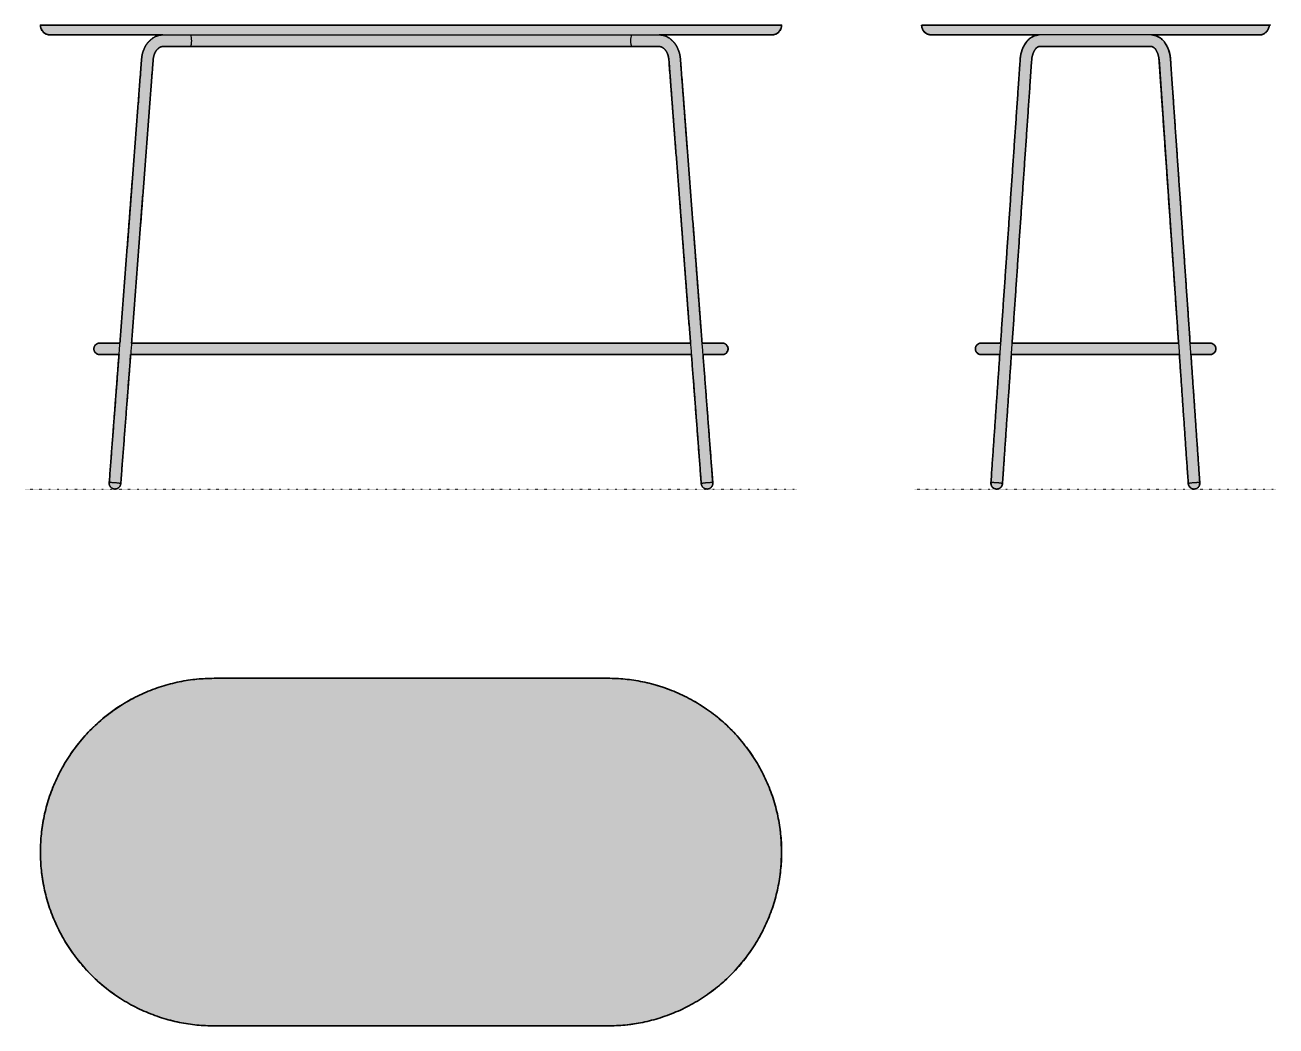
# Model space of a CAD drawing. Header units: millimetres. Extents: x 0 to 2700, y -1159 to 1001.
import ezdxf

# ---------------------------------------------------------------- set-up
doc = ezdxf.new("R2010")
doc.units = ezdxf.units.MM
doc.linetypes.add('Dots', pattern=[1, 0, -1])
doc.layers.add('Blocks', color=7, linetype='Continuous')
doc.layers.add('Blocks$Fill', color=7, linetype='Continuous', true_color=0xffffff)
for name, color, linetype, lineweight, true_color in [('Blocks$Inner', 7, 'Continuous', 25, 0x007f00), ('Blocks$Outline', 7, 'Continuous', 35, 0xff3f3f), ('Groud', 7, 'Dots', 25, 0x243775)]:
    doc.layers.add(name, color=color, linetype=linetype, lineweight=lineweight, true_color=true_color)

# ---------------------------------------------------------------- blocks, each defined once
blk = doc.blocks.new('Nest High Table Top')
at = {"layer": 'Blocks$Fill'}
blk.add_hatch(color=256, dxfattribs=at).paths.add_polyline_path([(1381.006954123537, -384.7570094279654), (1389.330433034139, -384.6646243130523), (1397.724545679284, -384.3841869425912), (1406.183793894564, -383.9108905238906), (1414.702368335176, -383.2401001577942), (1423.274152117487, -382.3673742512478), (1431.892726039907, -381.2884861785559), (1440.551375445388, -379.9994460683986), (1449.243098778091, -378.4965225841797), (1457.960617875633, -376.7762645565327), (1466.696390025954, -374.8355223189935), (1475.442621804233, -372.671468591141), (1484.19128469055, -370.2816187481006), (1492.934132453301, -367.6638503113663), (1501.662720266767, -364.8164214935928), (1510.368425514099, -361.7379886294947), (1519.04247020924, -358.4276223263748), (1527.675944953432, -354.8848221712136), (1536.259834324105, -351.1095298367458), (1544.785043576261, -347.1021404365722), (1553.242426519538, -342.8635119891204), (1561.622814417816, -338.3949728621312), (1569.917045743219, -333.6983270832498), (1578.115996602653, -328.7758574181188), (1586.210611642965, -323.630326134957), (1594.191935230725, -318.2649733937699), (1602.051142694587, -312.6835132188423), (1609.779571412558, -306.8901270347535), (1617.368751523248, -300.8894547685289), (1624.810436039601, -294.6865835433988), (1632.09663014561, -288.2870340126213), (1639.219619461288, -281.6967444046194), (1646.171997068492, -274.9220523729179), (1652.946689100194, -267.9696747657142), (1659.536978708196, -260.8466854500354), (1665.936528238974, -253.560491344026), (1672.139399464103, -246.1188068276741), (1678.140071730328, -238.5296267169841), (1683.933457914417, -230.8011979990133), (1689.514918089344, -222.9419905351511), (1694.880270830531, -214.9606669473912), (1700.025802113693, -206.8660519070785), (1704.948271778824, -198.6671010476447), (1709.644917557706, -190.3728697222417), (1714.113456684694, -181.9924818239643), (1718.352085132146, -173.535098880687), (1722.35947453232, -165.0098896285305), (1726.134766866787, -156.4260002578588), (1729.677567021949, -147.7925255136657), (1732.987933325068, -139.1184808185257), (1736.066366189166, -130.4127755711932), (1738.913795006939, -121.6841877577275), (1741.531563443674, -112.9413399949773), (1743.921413286714, -104.1926771086594), (1746.085467014567, -95.44644533038131), (1748.026209252105, -86.71067318006057), (1749.746467279753, -77.99315408251853), (1751.249390763971, -69.30143074981514), (1752.538430874128, -60.64278134433421), (1753.61731894682, -52.02420742191512), (1754.490044853366, -43.45242363960405), (1755.160835219463, -34.93384919899164), (1755.634131638163, -26.47460098371181), (1755.914569008624, -18.08048833856722), (1756.006954123537, -9.757009427965386), (1755.914569008624, -1.43353051736352), (1755.634131638163, 6.960582127781099), (1755.160835219463, 15.41983034306095), (1754.490044853366, 23.93840478367338), (1753.61731894682, 32.51018856598449), (1752.538430874128, 41.1287624884036), (1751.249390763971, 49.78741189388455), (1749.746467279753, 58.47913522658797), (1748.026209252105, 67.19665432413004), (1746.085467014567, 75.93242647445079), (1743.921413286714, 84.67865825272887), (1741.531563443674, 93.42732113904682), (1738.913795006939, 102.1701689017971), (1736.066366189166, 110.8987567152628), (1732.987933325068, 119.6044619625952), (1729.677567021949, 128.2785066577353), (1726.134766866787, 136.9119814019284), (1722.35947453232, 145.4958707726002), (1718.352085132146, 154.0210800247566), (1714.113456684694, 162.478462968034), (1709.644917557706, 170.8588508663113), (1704.948271778824, 179.1530821917144), (1700.025802113693, 187.3520330511481), (1694.880270830531, 195.4466480914609), (1689.514918089344, 203.4279716792207), (1683.933457914417, 211.287179143083), (1678.140071730328, 219.0156078610538), (1672.139399464103, 226.6047879717439), (1665.936528238974, 234.0464724880957), (1659.536978708196, 241.3326665941051), (1652.946689100194, 248.4556559097839), (1646.171997068492, 255.4080335169877), (1639.219619461288, 262.1827255486891), (1632.09663014561, 268.773015156691), (1624.810436039601, 275.1725646874685), (1617.368751523248, 281.3754359125986), (1609.779571412558, 287.3761081788232), (1602.051142694587, 293.1694943629121), (1594.191935230725, 298.7509545378396), (1586.210611642965, 304.1163072790267), (1578.115996602653, 309.2618385621885), (1569.917045743219, 314.1843082273194), (1561.622814417816, 318.8809540062009), (1553.242426519538, 323.34949313319), (1544.785043576261, 327.5881215806418), (1536.259834324105, 331.5955109808154), (1527.675944953432, 335.3708033152831), (1519.04247020924, 338.9136034704444), (1510.368425514099, 342.2239697735643), (1501.662720266767, 345.3024026376623), (1492.934132453301, 348.1498314554358), (1484.19128469055, 350.7675998921702), (1475.442621804233, 353.1574497352104), (1466.696390025954, 355.3215034630629), (1457.960617875633, 357.2622457006021), (1449.243098778091, 358.9825037282491), (1440.551375445388, 360.4854272124679), (1431.892726039907, 361.7744673226252), (1423.274152117487, 362.8533553953172), (1414.702368335176, 363.7260813018636), (1406.183793894564, 364.3968716679599), (1397.724545679284, 364.8701680866605), (1389.330433034139, 365.1506054571216), (1381.006954123537, 365.2429905720346), (531.0069541235371, 365.2429905720346), (522.683475212935, 365.1506054571217), (514.2893625677904, 364.870168086661), (505.8301143525104, 364.3968716679605), (497.3115399118979, 363.7260813018644), (488.7397561295867, 362.8533553953181), (480.1211822071676, 361.7744673226264), (471.4625328016865, 360.4854272124694), (462.770809468983, 358.9825037282507), (454.0532903714408, 357.2622457006038), (445.3175182211199, 355.3215034630647), (436.5712864428418, 353.1574497352124), (427.8226235565238, 350.7675998921723), (419.0797757937735, 348.1498314554381), (410.3511879803077, 345.3024026376648), (401.6454827329752, 342.2239697735669), (392.9714380378351, 338.9136034704471), (384.3379632936418, 335.370803315286), (375.7540739229701, 331.5955109808183), (367.2288646708137, 327.588121580645), (358.7714817275362, 323.3494931331932), (350.3910938292589, 318.880954006204), (342.0968625038557, 314.1843082273227), (333.897911644422, 309.261838562192), (325.8032966041091, 304.1163072790303), (317.8219730163493, 298.7509545378433), (309.9627655524869, 293.1694943629158), (302.2343368345163, 287.3761081788271), (294.6451567238262, 281.3754359126024), (287.2034722074744, 275.1725646874723), (279.917278101465, 268.773015156695), (272.7942887857861, 262.182725548693), (265.8419111785823, 255.4080335169916), (259.0672191468809, 248.4556559097878), (252.476929538879, 241.332666594109), (246.0773800081016, 234.0464724880996), (239.8745087829715, 226.6047879717477), (233.8738365167469, 219.0156078610577), (228.0804503326581, 211.2871791430869), (222.4989901577306, 203.4279716792246), (217.1336374165435, 195.4466480914647), (211.9881061333818, 187.3520330511517), (207.0656364682508, 179.1530821917179), (202.3689906893696, 170.8588508663148), (197.9004515623804, 162.4784629680374), (193.6618231149286, 154.0210800247599), (189.6544337147551, 145.4958707726034), (185.8791413802874, 136.9119814019315), (182.3363412251262, 128.2785066577382), (179.0259749220063, 119.6044619625981), (175.9475420579084, 110.8987567152655), (173.1001132401349, 102.1701689017996), (170.4823448034007, 93.42732113904918), (168.0924949603605, 84.67865825273104), (165.928441232508, 75.93242647445281), (163.9876989949689, 67.1966543241319), (162.267440967322, 58.47913522658965), (160.7645174831032, 49.78741189388604), (159.475477372946, 41.1287624884049), (158.3965893002541, 32.51018856598557), (157.5238633937077, 23.93840478367426), (156.8530730276116, 15.41983034306161), (156.379776608911, 6.960582127781548), (156.09933923845, -1.433530517363294), (156.0069541235371, -9.757009427965386), (156.09933923845, -18.08048833856722), (156.3797766089109, -26.47460098371181), (156.8530730276114, -34.93384919899163), (157.5238633937075, -43.45242363960404), (158.3965893002538, -52.02420742191511), (159.4754773729456, -60.6427813443342), (160.7645174831027, -69.30143074981513), (162.2674409673215, -77.9931540825185), (163.9876989949684, -86.71067318006054), (165.9284412325075, -95.44644533038124), (168.0924949603599, -104.1926771086593), (170.4823448034, -112.9413399949772), (173.1001132401342, -121.6841877577274), (175.9475420579076, -130.4127755711931), (179.0259749220055, -139.1184808185255), (182.3363412251254, -147.7925255136655), (185.8791413802864, -156.4260002578587), (189.6544337147541, -165.0098896285303), (193.6618231149276, -173.5350988806868), (197.9004515623793, -181.9924818239641), (202.3689906893684, -190.3728697222414), (207.0656364682497, -198.6671010476444), (211.9881061333805, -206.8660519070782), (217.1336374165421, -214.960666947391), (222.4989901577293, -222.9419905351508), (228.0804503326567, -230.801197999013), (233.8738365167455, -238.5296267169838), (239.8745087829701, -246.1188068276738), (246.0773800081001, -253.5604913440256), (252.4769295388775, -260.846685450035), (259.0672191468793, -267.9696747657138), (265.8419111785807, -274.9220523729176), (272.7942887857845, -281.696744404619), (279.9172781014633, -288.2870340126209), (287.2034722074727, -294.6865835433984), (294.6451567238245, -300.8894547685285), (302.2343368345146, -306.8901270347531), (309.9627655524852, -312.683513218842), (317.8219730163475, -318.2649733937696), (325.8032966041072, -323.6303261349566), (333.8979116444202, -328.7758574181184), (342.0968625038539, -333.6983270832493), (350.3910938292569, -338.3949728621307), (358.7714817275343, -342.86351198912), (367.2288646708117, -347.1021404365718), (375.7540739229681, -351.1095298367454), (384.3379632936399, -354.8848221712132), (392.9714380378333, -358.4276223263744), (401.6454827329733, -361.7379886294944), (410.3511879803058, -364.8164214935925), (419.0797757937715, -367.6638503113659), (427.8226235565219, -370.2816187481003), (436.5712864428399, -372.6714685911407), (445.317518221118, -374.8355223189931), (454.0532903714389, -376.7762645565325), (462.770809468981, -378.4965225841795), (471.4625328016845, -379.9994460683985), (480.1211822071656, -381.2884861785558), (488.7397561295848, -382.3673742512477), (497.311539911896, -383.2401001577942), (505.8301143525085, -383.9108905238905), (514.2893625677885, -384.3841869425912), (522.6834752129332, -384.6646243130522), (531.0069541235353, -384.7570094279654)], flags=0)
at = {"layer": 'Blocks$Inner'}
for p, q in [((1381.006954123537, 365.2429905720346), (531.0069541235371, 365.2429905720346)), ((531.0069541235371, -384.7570094279654), (1381.006954123537, -384.7570094279654))]:
    blk.add_line(p, q, dxfattribs=at)
for centre, radius, start, end in [((531.0069541235371, -9.757009427965386), 374.9999999999999, 89.99999999999999, 269.9999999999993), ((1381.006954123537, -9.757009427965386), 375.0000000000001, 270, 90.00000000000004)]:
    blk.add_arc(centre, radius, start, end, dxfattribs=at)
at = {"layer": 'Blocks$Outline'}
blk.add_rational_spline([(1381.006954123537, -384.7570094279654), (1756.006954123537, -384.7570094279586), (1756.006954123537, -9.757009427965386), (1756.006954123537, 365.2429905720291), (1381.006954123537, 365.2429905720346), (956.0069541235371, 365.2429905720346), (531.0069541235371, 365.2429905720346), (156.0069541235389, 365.2429905720383), (156.0069541235371, -9.757009427965386), (156.0069541235363, -384.7570094279574), (531.0069541235353, -384.7570094279654), (956.0069541235362, -384.7570094279654), (1381.006954123537, -384.7570094279654)], [1, 0.7071067811865476, 1, 0.7071067811865476, 1, 1, 1, 0.7071067811865497, 1, 0.7071067811865497, 1, 1, 1], degree=2, knots=[0, 0, 0, 589.0486225480864, 589.0486225480864, 1178.097245096173, 1178.097245096173, 2028.097245096174, 2028.097245096174, 2617.145867644258, 2617.145867644258, 3206.194490192342, 3206.194490192342, 4056.194490192348, 4056.194490192348, 4056.194490192348], dxfattribs=at)
blk = doc.blocks.new('Nest High Table Side')
at = {"layer": 'Blocks$Fill'}
h = blk.add_hatch(color=256, dxfattribs=at)
h.paths.add_polyline_path([(208.5614006301057, 290.0077844445768), (189.3521907464165, 11.63946806703461), (189.3279687097817, 11.34067199430313), (189.2964312432342, 11.04120466754798), (189.2575109328741, 10.74132813515536), (189.2111526276095, 10.44130962940681), (189.1573138580059, 10.14142086121278), (189.0959652071351, 9.841937277620918), (189.0270906297649, 9.543137285867953), (188.950687716557, 9.245301448141651), (188.8667679003339, 8.948711651583908), (188.7753566018927, 8.653650258390728), (188.6764933133168, 8.360399241144373), (188.5702316172311, 8.069239308741892), (188.456639140976, 7.780449028458548), (188.3357974452233, 7.494303949800156), (188.207801847118, 7.211075735852909), (188.0727611785999, 6.931031307830782), (187.9307974811227, 6.654432008448666), (187.7820456385468, 6.381532789614168), (187.6266529505213, 6.112581429734363), (187.4647786491823, 5.847817785677751), (187.2965933624807, 5.587473084120299), (187.122278527893, 5.331769256641889), (186.9420257606687, 5.080918322531179), (186.7560361811168, 4.835121822808903), (186.5645197057307, 4.594570308498554), (186.3676943071857, 4.359442885666356), (186.165785248427, 4.129906819226838), (185.9590242961803, 3.906117196973741), (185.7476489192782, 3.688216654755844), (185.5319014771908, 3.476335163181223), (185.3120284040926, 3.270589875708273), (185.0882793936798, 3.071085037474404), (184.8598105268048, 2.877003155249582), (184.6256956878148, 2.68762117681621), (184.3860725767612, 2.50317202423512), (184.1410912288153, 2.323883610170754), (183.8909138114925, 2.149978043084754), (183.6357143616159, 1.981670840066566), (183.3756784620973, 1.819170152555882), (183.1110028591285, 1.662676010255699), (182.8418950209088, 1.512379588521553), (182.5685726395609, 1.368462504440358), (182.2912630784201, 1.231096146680388), (182.0102027673905, 1.10044104400251), (181.7256365495626, 0.9766462770729202), (181.4378169827541, 0.8598489379116965), (181.1470036000718, 0.7501736409524825), (180.8534621339869, 0.6477320892809619), (180.5574637087672, 0.5526226991683391), (180.2592840064065, 0.4649302855268236), (179.9592024114335, 0.3847258103936269), (179.657501140165, 0.3120661960053586), (179.3544643600895, 0.2469942034635283), (179.050377305123, 0.1895383774219181), (178.7455253924726, 0.1397130566558245), (178.4401933467739, 0.09751844980946052), (178.1346643370372, 0.06294077506880913), (177.8292191317442, 0.03595246198024248), (177.5241352771958, 0.01651241313705983), (177.2196863039143, 0.004566322992929482), (176.9161409655603, 4.705063848193038e-05), (176.6137625144462, 0.002875042999615112), (176.3128080173159, 0.01295880458717089), (176.0135277146146, 0.03019540965033229), (175.7147468162708, 0.0546039107095379), (175.4152992293616, 0.0863282591652701), (175.115447044293, 0.1254357053681815), (174.8154575277126, 0.1719812336281711), (174.5156024169818, 0.2260071438056026), (174.2161571774527, 0.2875426809247833), (173.9174002263212, 0.356603716470026), (173.6196121272241, 0.433192484688961), (173.3230747601134, 0.5172973768447032), (173.0280704712658, 0.6088927959316917), (172.7348812085631, 0.7079390739040929), (172.4437876474082, 0.8143824529659688), (172.1550683128183, 0.9281551319450684), (171.8689987033459, 1.049175378223857), (171.5858504225401, 1.177347705139469), (171.3058903236441, 1.312563114196305), (171.02937967316, 1.454699400868782), (170.7565733387687, 1.603621522215214), (170.4877190069043, 1.759182023984746), (170.2230564350166, 1.921221524385164), (169.9628167432533, 2.08956925119751), (169.7072217499215, 2.264043628480183), (169.4564833546877, 2.444452908706573), (169.2108029730205, 2.630595845831334), (168.9703710249042, 2.822262404485308), (168.7353664803402, 3.019234500261098), (168.505956463631, 3.221286765872652), (168.282295917902, 3.428187337853946), (168.0645273307773, 3.63969865840434), (167.852780521591, 3.855578286990324), (167.6471724899867, 4.075579716373534), (167.4478073252558, 4.299453187850304), (167.2538680609897, 4.528043130575361), (167.0646322230718, 4.762276111255267), (166.8803326475833, 5.002014284506096), (166.701197153512, 5.24710747295276), (166.5274477480728, 5.497393370500717), (166.3592998397023, 5.752697805863179), (166.1969614639831, 6.01283506626392), (166.0406325277965, 6.277608280717153), (165.8905040769862, 6.546809861757736), (165.7467575927492, 6.820222003963615), (165.6095643218301, 7.097617237085668), (165.4790846454101, 7.37875903108503), (165.3554674913275, 7.663402449882325), (165.2388497939626, 7.951294850154107), (165.1293560057581, 8.242176621076286), (165.0270976639429, 8.535781960519103), (164.932173015569, 8.831839682849074), (164.8446667034877, 9.130074053195791), (164.7646495153674, 9.43020564279985), (164.6921781973113, 9.73195219987593), (164.6272953330727, 10.03502953030502), (164.5700292892945, 10.33915238241297), (164.5203942266293, 10.64403533009992), (164.4783901760336, 10.94939364865526), (164.4440031789794, 11.25494417772483), (164.4172054897998, 11.56040616608752), (164.397955837888, 11.86550209314382), (164.3861997470068, 12.16995846231515), (164.3818699085392, 12.47350656189392), (164.3848866051392, 12.77588318926522), (164.3951581809081, 13.07683133483491), (164.4125815539483, 13.37610082243918), (183.5418118158559, 290.0077844445768), (143.3823786107096, 290.0077844445768), (143.1049293136895, 290.0108639484073), (142.8251255588513, 290.0202118607559), (142.543150618342, 290.035988408046), (142.2591981369882, 290.0583480869158), (141.9734720109111, 290.0874389504673), (141.6861862134971, 290.1234018862237), (141.3975645666477, 290.1663698898956), (141.1078404555576, 290.2164673393696), (140.8172564856395, 290.2738092736245), (140.5260640806289, 290.3385006815424), (140.2345230213529, 290.4106358058042), (139.9429009251423, 290.4902974672389), (139.6514726663839, 290.57755641513), (139.3605197392684, 290.6724707090557), (139.0703295643573, 290.775085137859), (138.781194741186, 290.8854306812964), (138.4934122497128, 291.0035240198017), (138.2072826040238, 291.1293670976173), (137.9231089622852, 291.2629467442898), (137.6411961975093, 291.4042343592048), (137.3618499342334, 291.5531856634378), (137.0853755567199, 291.7097405227338), (136.8120771947388, 291.8738228449049), (136.542256693395, 292.0453405543435), (136.276212573803, 292.2241856457164), (136.0142389916742, 292.410234318214), (135.7566247010752, 292.603347191017), (135.5036520307189, 292.8033695998911), (135.2555958801738, 293.0101319740622), (135.0127227433069, 293.2234502917547), (134.7752897661175, 293.4431266120214), (134.5435438458774, 293.6689496797448), (134.317720778154, 293.9006955999849), (134.0980444578873, 294.1381285771743), (133.8847261401947, 294.3810017140412), (133.6779637660237, 294.6290578645863), (133.4779413571496, 294.8820305349427), (133.2848284843466, 295.1396448255416), (133.098779811849, 295.4016184076704), (132.9199347204761, 295.6676625272623), (132.7484170110374, 295.9374830286063), (132.5843346888664, 296.2107813905873), (132.4277798295704, 296.4872557681009), (132.2788285253374, 296.7666020313767), (132.1375409104224, 297.0485147961526), (132.0039612637499, 297.3326884378911), (131.8781181859343, 297.6188180835802), (131.760024847429, 297.9066005750533), (131.6496793039917, 298.1957353982247), (131.5470648751884, 298.4859255731357), (131.4521505812626, 298.7768785002513), (131.3648916333715, 299.0683067590096), (131.2852299719369, 299.3599288552203), (131.2130948476751, 299.6514699144962), (131.1484034397571, 299.9426623195069), (131.0910615055023, 300.2332462894249), (131.0409640560283, 300.5229704005151), (130.9979960523564, 300.8115920473645), (130.9620331166, 301.0988778447784), (130.9329422530485, 301.3846039708554), (130.9105825741786, 301.6685564522093), (130.8948060268886, 301.9505313927186), (130.88545811454, 302.2303351475568), (130.8823786107096, 302.5077844445768), (130.88545811454, 302.7852337415967), (130.8948060268886, 303.0650374964346), (130.9105825741786, 303.3470124369438), (130.9329422530485, 303.6309649182973), (130.9620331166, 303.9166910443741), (130.9979960523564, 304.203976841788), (131.0409640560283, 304.4925984886372), (131.0910615055023, 304.7823225997271), (131.1484034397571, 305.0729065696451), (131.2130948476751, 305.3640989746556), (131.2852299719369, 305.6556400339314), (131.3648916333715, 305.9472621301418), (131.4521505812626, 306.2386903889), (131.5470648751884, 306.5296433160154), (131.6496793039917, 306.8198334909264), (131.760024847429, 307.1089683140976), (131.8781181859343, 307.3967508055705), (132.0039612637499, 307.6828804512595), (132.1375409104224, 307.9670540929979), (132.2788285253374, 308.2489668577738), (132.4277798295704, 308.5283131210496), (132.5843346888664, 308.8047874985629), (132.7484170110374, 309.078085860544), (132.9199347204761, 309.3479063618876), (133.098779811849, 309.6139504814795), (133.2848284843466, 309.8759240636082), (133.4779413571496, 310.1335383542072), (133.6779637660237, 310.3865110245636), (133.8847261401947, 310.6345671751085), (134.0980444578873, 310.8774403119755), (134.317720778154, 311.1148732891648), (134.5435438458774, 311.3466192094049), (134.7752897661175, 311.5724422771283), (135.0127227433069, 311.7921185973951), (135.2555958801738, 312.0054369150877), (135.5036520307189, 312.2121992892587), (135.7566247010752, 312.4122216981328), (136.0142389916742, 312.6053345709359), (136.276212573803, 312.7913832434335), (136.542256693395, 312.9702283348064), (136.8120771947388, 313.1417460442453), (137.0853755567199, 313.3058283664164), (137.3618499342334, 313.4623832257125), (137.6411961975093, 313.6113345299456), (137.9231089622852, 313.7526221448608), (138.2072826040238, 313.8862017915333), (138.4934122497128, 314.012044869349), (138.781194741186, 314.1301382078545), (139.0703295643573, 314.240483751292), (139.3605197392684, 314.3430981800954), (139.6514726663839, 314.4380124740212), (139.9429009251423, 314.5252714219126), (140.2345230213529, 314.6049330833474), (140.5260640806289, 314.6770682076094), (140.8172564856395, 314.7417596155274), (141.1078404555576, 314.7991015497825), (141.3975645666477, 314.8491989992566), (141.6861862134971, 314.8921670029287), (141.9734720109111, 314.9281299386852), (142.2591981369882, 314.957220802237), (142.543150618342, 314.9795804811071), (142.8251255588513, 314.9953570283973), (143.1049293136895, 315.0047049407463), (143.3823786107096, 315.0077844445768), (185.2705753120972, 315.0077844445768), (227.6844371340703, 928.3632537492958), (227.8916186460214, 930.7805819221079), (228.1840703364104, 933.1996291295077), (228.3624367873854, 934.408400389734), (228.562279136582, 935.6159169564575), (228.7836093303594, 936.8216104005696), (229.0264193507721, 938.0249104591823), (229.2906810804832, 939.2252459094447), (229.5763462135039, 940.4220454519499), (229.8833462124748, 941.6147386009342), (230.2115923130116, 942.8027565784018), (230.5609755754341, 943.9855332092795), (230.9313669839944, 945.1625058146633), (231.3226175935131, 946.3331161002266), (231.7345587231223, 947.4968110368508), (232.1670021966096, 948.6530437305703), (232.6197406286522, 949.8012742789654), (233.0925477560264, 950.9409706111801), (233.5851788126834, 952.0716093088319), (234.0973709473926, 953.1926764051499), (234.628843682468, 954.3036681597879), (235.1792994119253, 955.404091806877), (235.748423937247, 956.4934662740021), (236.3358870387874, 957.5713228699368), (236.941343080705, 958.637205939114), (237.5644316471841, 959.6906734809817), (238.2047782075942, 960.7312977325507), (239.535680787454, 962.7723797264371), (240.9307991395362, 964.7573342492542), (241.5220395760974, 965.5461498372106), (242.137308438604, 966.323288893146), (242.7763102848039, 967.0877035851317), (243.4386907444322, 967.8383526315031), (244.1240363576399, 968.5742053425682), (244.8318747400254, 969.2942457207702), (245.561675083691, 969.9974765889202), (246.3128490005428, 970.6829237147277), (247.0847517106437, 971.3496398988326), (247.8766835748615, 971.9967089929507), (248.6878919673734, 972.6232498145554), (249.517573479872, 973.2284199248235), (250.3648764456094, 973.8114192373034), (251.2289037677898, 974.3714934259822), (252.1087160333437, 974.9079371030894), (253.003334889836, 975.4200967390668), (253.9117466602565, 975.9073732996335), (254.8329061677481, 976.3692245777363), (255.7657407400108, 976.8051672013578), (256.709154361206, 977.2147783016009), (257.6620319377209, 977.5976968291224), (258.6232436431468, 977.9536245107811), (259.5916493073042, 978.2823264422533), (260.5661028141076, 978.583631316239), (261.5454564734936, 978.8574312897287), (262.5285653335392, 979.1036814975123), (263.5142914002189, 979.3223992226457), (264.5015077339855, 979.5136627379037), (265.4891023944512, 979.6776098352722), (266.4759822068456, 979.8144360632361), (267.4610763266052, 979.9243926939807), (268.4433395813176, 980.0077844445914), (35.88143372602644, 980.0077844445914), (35.88143372602644, 980.0087368687382), (35.41534004698558, 980.0139102005338), (34.94529105820571, 980.0296139810252), (34.47159464292944, 980.0561173783951), (33.99457610971116, 980.0936799352245), (33.51457798849873, 980.1425503694437), (33.03195973827773, 980.2029653613569), (32.54709736278888, 980.2751483336243), (32.06038293137667, 980.3593082316189), (31.57222400264952, 980.4556383120595), (31.08304294932581, 980.5643149482688), (30.59327618340184, 980.6854964607697), (30.10337328160215, 980.8193219822446), (29.61379601195303, 980.9659103660994), (29.12501726324643, 981.125359148001), (28.63751988012622, 981.2977435697935), (28.15179540751738, 981.4831156751072), (27.6683427491221, 981.6815034858005), (27.18766674570719, 981.8929102680513), (26.71027667989351, 982.1173138965023), (26.23668471511196, 982.3546663243006), (25.76740427729856, 982.6048931662262), (25.30294838874585, 982.8678934013132), (24.84382796429431, 983.1435392004828), (24.39055008072166, 983.431675883731), (23.94361623075461, 983.7321220103265), (23.50352057357557, 984.0446696043425), (23.07074819401489, 984.3690845166221), (22.64577338279863, 984.7051069230365), (22.22905795025633, 985.0524519576053), (21.82104958577902, 985.4108104777672), (21.42218027505307, 985.7798499578125), (21.03286478668248, 986.1592155052401), (20.65349923925461, 986.5485309936105), (20.28445975920905, 986.947400304336), (19.92610123904685, 987.3554086688132), (19.57875620447778, 987.7721241013553), (19.24273379806296, 988.1970989125714), (18.91831888578303, 988.6298712921318), (18.60577129176693, 989.0699669493105), (18.30532516517113, 989.5169007992773), (18.0171884819227, 989.9701786828497), (17.74154268275261, 990.4292991073011), (17.47854244766551, 990.8937549958536), (17.2283156057396, 991.3630354336667), (16.99096317794117, 991.836627398448), (16.76655954948991, 992.3140174642614), (16.55515276723858, 992.7946934676762), (16.35676495654531, 993.2781461260712), (16.17139285123137, 993.7638705986798), (15.99900842943864, 994.2513679817998), (15.83955964753654, 994.7401467305062), (15.69297126368171, 995.229724000155), (15.55914574220663, 995.7196269019546), (15.43796422970559, 996.2093936678782), (15.32928759349609, 996.6985747212017), (15.23295751305526, 997.1867336499287), (15.14879761506061, 997.6734480813406), (15.07661464279291, 998.1583104568292), (15.01619965087961, 998.64092870705), (14.96732921666025, 999.1209268282622), (14.92976665983068, 999.5979453614804), (14.90326326246057, 1000.071641776756), (14.88755948196892, 1000.541690765536), (14.88238615017326, 1001.007784444577), (764.8823861501733, 1001.007784444577), (764.8687677718171, 1000.571670308273), (764.8462103870015, 1000.132831662617), (764.8145407524285, 999.6915149455209), (764.7735935010289, 999.2479769249719), (764.7232118006015, 998.8024844547974), (764.6632480092916, 998.3553141848171), (764.5935643245039, 997.9067522246638), (764.5140334216968, 997.4570937608305), (764.4245390794013, 997.0066426267936), (764.324976786707, 996.555710826367), (764.2152543293988, 996.1046180107694), (764.0952923508993, 995.6536909102246), (763.9650248841607, 995.2032627212608), (763.824399850696, 994.7536724512341), (763.6733795229951, 994.3052642219529), (763.5119409466915, 993.858386534646), (763.3400763189716, 993.4133914988661), (763.1577933199111, 992.9706340282645), (762.9651153936376, 992.5304710065112), (762.7620819764628, 992.0932604269399), (762.5487486694296, 991.6593605098032), (762.325187353027, 991.2291288012785), (762.091486242185, 990.8029212586138), (761.8477498800376, 990.381091326002), (761.5940990693392, 989.9639890059455), (761.3306707408527, 989.5519599309945), (761.0576177584486, 989.1453444408385), (760.775108661122, 988.7444766697683), (760.4833273425679, 988.3496836495232), (760.1824726694301, 987.961284432491), (759.8727580397706, 987.5795892401344), (759.5544108837652, 987.2048986413749), (759.2276721090387, 986.837502765478), (758.8927954934785, 986.4776805537625), (758.550047028726, 986.1256990541774), (758.1997042179205, 985.7818127624932), (757.8420553315663, 985.4462630135067), (757.4773986256967, 985.1192774252941), (757.1060415267356, 984.801069399145), (756.7282997876715, 984.4918376774004), (756.3444966203035, 984.1917659609754), (755.9549618084394, 983.901022587914), (755.5600308069857, 983.6197602738679), (755.1600438318935, 983.3481159149399), (754.7553449458949, 983.0862104528929), (754.3462811448975, 982.8341488022872), (753.9332014497954, 982.5920198386865), (753.516456008299, 982.3598964466677), (753.0963952112046, 982.1378356259988), (752.6733688273005, 981.9258786539808), (752.2477251608558, 981.7240513016337), (751.8198102353642, 981.5323641011088), (751.3899670069092, 981.3508126614477), (750.9585346102126, 981.1793780295841), (750.5258476400826, 981.018027093291), (750.0922354706532, 980.8667130226281), (749.6580216144455, 980.7253757463155), (749.2235231229516, 980.5939424593906), (748.7890500300816, 980.4723281584456), (748.3549048394831, 980.3604362007349), (747.9213820564133, 980.2581588834576), (747.488767764521, 980.1653780395671), (747.0573392475917, 980.0819656465328), (746.6273646560294, 980.0077844445768), (511.3214327190362, 980.0077844445914), (512.30369597375, 979.9243926939797), (513.2887900935092, 979.8144360632338), (514.2756699059031, 979.6776098352689), (515.2632645663683, 979.5136627378995), (516.2504809001347, 979.3223992226408), (517.2362069668138, 979.1036814975067), (518.2193158268591, 978.8574312897225), (519.1986694862445, 978.5836313162318), (520.1731229930474, 978.2823264422457), (521.1415286572044, 977.9536245107729), (522.1027403626298, 977.5976968291136), (523.0556179391443, 977.2147783015921), (523.9990315603393, 976.8051672013487), (524.9318661326014, 976.3692245777269), (525.8530256400927, 975.9073732996242), (526.7614374105127, 975.4200967390573), (527.6560562670047, 974.90793710308), (528.5358685325582, 974.3714934259729), (529.3998958547384, 973.8114192372944), (530.2471988204753, 973.2284199248147), (531.0768803329736, 972.6232498145469), (531.8880887254852, 971.9967089929427), (532.6800205897026, 971.3496398988252), (533.4519232998034, 970.6829237147207), (534.2030972166551, 969.9974765889143), (534.9328975603204, 969.2942457207647), (535.6407359427058, 968.5742053425636), (536.326081555913, 967.838352631499), (536.9884620155412, 967.0877035851287), (537.6274638617409, 966.3232888931437), (538.2427327242475, 965.5461498372097), (538.8339731608085, 964.7573342492542), (540.2290915128906, 962.7723797264388), (541.5599940927506, 960.7312977325544), (542.2003406531605, 959.6906734809858), (542.8234292196396, 958.6372059391191), (543.4288852615572, 957.5713228699427), (544.0163483630977, 956.4934662740089), (544.5854728884194, 955.4040918068844), (545.1359286178765, 954.303668159796), (545.6674013529521, 953.1926764051584), (546.1795934876612, 952.0716093088412), (546.6722245443183, 950.9409706111898), (547.1450316716924, 949.8012742789756), (547.5977701037351, 948.6530437305812), (548.0302135772224, 947.496811036862), (548.4421547068314, 946.3331161002384), (548.8334053163502, 945.1625058146753), (549.2037967249107, 943.9855332092919), (549.553179987333, 942.8027565784148), (549.8814260878698, 941.6147386009472), (550.1884260868408, 940.4220454519634), (550.4740912198615, 939.2252459094584), (550.7383529495727, 938.0249104591963), (550.9811629699853, 936.8216104005837), (551.2024931637626, 935.6159169564717), (551.4023355129593, 934.4084003897481), (551.5807019639343, 933.1996291295221), (551.8731536543232, 930.7805819221223), (552.0803351662744, 928.3632537493104), (594.4941969882511, 315.0077844445768), (637.3823938694986, 315.0077844445768), (637.6598431665187, 315.0047049407463), (637.9396469213568, 314.9953570283973), (638.2216218618662, 314.9795804811071), (638.5055743432199, 314.957220802237), (638.791300469297, 314.9281299386852), (639.0785862667111, 314.8921670029287), (639.3672079135604, 314.8491989992566), (639.6569320246505, 314.7991015497825), (639.9475159945684, 314.7417596155274), (640.2387083995793, 314.6770682076094), (640.5302494588553, 314.6049330833474), (640.8218715550657, 314.5252714219126), (641.1132998138241, 314.4380124740212), (641.4042527409398, 314.3430981800954), (641.6944429158509, 314.240483751292), (641.9835777390223, 314.1301382078545), (642.2713602304951, 314.012044869349), (642.5574898761845, 313.8862017915333), (642.8416635179229, 313.7526221448608), (643.123576282699, 313.6113345299456), (643.4029225459751, 313.4623832257125), (643.6793969234884, 313.3058283664164), (643.9526952854695, 313.1417460442453), (644.222515786813, 312.9702283348064), (644.488559906405, 312.7913832434335), (644.7505334885338, 312.6053345709359), (645.008147779133, 312.4122216981328), (645.2611204494892, 312.2121992892587), (645.5091766000343, 312.0054369150877), (645.7520497369014, 311.7921185973951), (645.9894827140905, 311.5724422771283), (646.2212286343307, 311.3466192094049), (646.4470517020541, 311.1148732891648), (646.666728022321, 310.8774403119755), (646.8800463400135, 310.6345671751085), (647.0868087141844, 310.3865110245636), (647.2868311230586, 310.1335383542072), (647.4799439958615, 309.8759240636082), (647.6659926683591, 309.6139504814795), (647.844837759732, 309.3479063618876), (648.0163554691709, 309.078085860544), (648.1804377913419, 308.8047874985629), (648.3369926506381, 308.5283131210496), (648.4859439548708, 308.2489668577738), (648.6272315697857, 307.9670540929979), (648.7608112164583, 307.6828804512595), (648.8866542942736, 307.3967508055705), (649.0047476327793, 307.1089683140976), (649.1150931762165, 306.8198334909264), (649.2177076050198, 306.5296433160154), (649.3126218989454, 306.2386903889), (649.3998808468366, 305.9472621301418), (649.4795425082714, 305.6556400339314), (649.551677632533, 305.3640989746556), (649.6163690404509, 305.0729065696451), (649.6737109747058, 304.7823225997271), (649.7238084241798, 304.4925984886372), (649.7667764278518, 304.203976841788), (649.8027393636081, 303.9166910443741), (649.8318302271596, 303.6309649182973), (649.8541899060295, 303.3470124369438), (649.8699664533194, 303.0650374964346), (649.8793143656683, 302.7852337415967), (649.8823938694986, 302.5077844445768), (649.8793143656683, 302.2303351475568), (649.8699664533194, 301.9505313927186), (649.8541899060295, 301.6685564522093), (649.8318302271596, 301.3846039708554), (649.8027393636081, 301.0988778447784), (649.7667764278518, 300.8115920473645), (649.7238084241798, 300.5229704005151), (649.6737109747058, 300.2332462894249), (649.6163690404509, 299.9426623195069), (649.551677632533, 299.6514699144962), (649.4795425082714, 299.3599288552203), (649.3998808468366, 299.0683067590096), (649.3126218989454, 298.7768785002513), (649.2177076050198, 298.4859255731357), (649.1150931762165, 298.1957353982247), (649.0047476327793, 297.9066005750533), (648.8866542942736, 297.6188180835802), (648.7608112164583, 297.3326884378911), (648.6272315697857, 297.0485147961526), (648.4859439548708, 296.7666020313767), (648.3369926506381, 296.4872557681009), (648.1804377913419, 296.2107813905873), (648.0163554691709, 295.9374830286063), (647.844837759732, 295.6676625272623), (647.6659926683591, 295.4016184076704), (647.4799439958615, 295.1396448255416), (647.2868311230586, 294.8820305349427), (647.0868087141844, 294.6290578645863), (646.8800463400135, 294.3810017140412), (646.666728022321, 294.1381285771743), (646.4470517020541, 293.9006955999849), (646.2212286343307, 293.6689496797448), (645.9894827140905, 293.4431266120214), (645.7520497369014, 293.2234502917547), (645.5091766000343, 293.0101319740622), (645.2611204494892, 292.8033695998911), (645.008147779133, 292.603347191017), (644.7505334885338, 292.410234318214), (644.488559906405, 292.2241856457164), (644.222515786813, 292.0453405543435), (643.9526952854695, 291.8738228449049), (643.6793969234884, 291.7097405227338), (643.4029225459751, 291.5531856634378), (643.123576282699, 291.4042343592048), (642.8416635179229, 291.2629467442898), (642.5574898761845, 291.1293670976173), (642.2713602304951, 291.0035240198017), (641.9835777390223, 290.8854306812964), (641.6944429158509, 290.775085137859), (641.4042527409398, 290.6724707090557), (641.1132998138241, 290.57755641513), (640.8218715550657, 290.4902974672389), (640.5302494588553, 290.4106358058042), (640.2387083995793, 290.3385006815424), (639.9475159945684, 290.2738092736245), (639.6569320246505, 290.2164673393696), (639.3672079135604, 290.1663698898956), (639.0785862667111, 290.1234018862237), (638.791300469297, 290.0874389504673), (638.5055743432199, 290.0583480869158), (638.2216218618662, 290.035988408046), (637.9396469213568, 290.0202118607559), (637.6598431665187, 290.0108639484073), (637.3823938694986, 290.0077844445768), (596.2229604844906, 290.0077844445768), (615.3521907464128, 13.37610082211904), (615.3682554846754, 13.09916738856803), (615.3782321388514, 12.81945485376658), (615.381948403663, 12.53713489486941), (615.3792369722883, 12.25238991840587), (615.3699362557176, 11.96541298821033), (615.3538911139657, 11.67640770149024), (615.330953595196, 11.38558801068445), (615.3009836784854, 11.09317798906705), (615.2638500156376, 10.79941153840081), (615.2194306671666, 10.50453203733774), (615.1676138273198, 10.20879192970031), (615.108298532794, 9.912452252253097), (615.0413953496367, 9.615782102086866), (614.9668270327046, 9.319058044281086), (614.8845291519992, 9.022563461080708), (614.7944506802054, 8.726587844412446), (614.6965545358271, 8.431426034167204), (614.5908180764604, 8.137377405281084), (614.4772335369554, 7.844745007248535), (614.3558084074998, 7.553834660288784), (614.2265657470194, 7.264954012951365), (614.089544427716, 6.978411566478712), (613.9447993070496, 6.694515671733995), (613.7924013240399, 6.413573504941704), (613.6324375173621, 6.135890028868083), (613.4650109633834, 5.861766946380733), (613.2902406329833, 5.591501653564469), (613.1082611667391, 5.325386199728077), (612.9192225688116, 5.063706261709418), (612.7232898206372, 4.80674013987139), (612.5206424162942, 4.554757783076835), (612.3114738221715, 4.308019849736949), (612.0959908642901, 4.066776811746486), (611.8744130473358, 3.83126810775373), (611.6469718100977, 3.601721351768537), (611.4139097226154, 3.378351602594281), (611.1754796308553, 3.161360698986913), (610.9319437552064, 2.950936664805698), (610.6835727494549, 2.747253187735215), (610.4306447272003, 2.550469174437728), (610.1734442628804, 2.360728384250219), (609.9122613746976, 2.178159142782558), (609.6473904967656, 2.002874136014085), (609.3791294477479, 1.83497028473631), (609.1077784031122, 1.674528698460391), (608.8336388779201, 1.52161470720951), (608.5570127267644, 1.376277968957296), (608.2782011671194, 1.238552649862391), (607.9975038319515, 1.108457673892798), (607.7152178569595, 0.9859970379377266), (607.4316370073169, 0.8711601880734383), (607.1470508482379, 0.7639224522863186), (606.8617439631234, 0.6642455246625797), (606.5759952224684, 0.572077995830248), (606.2900771061155, 0.4873559242844915), (606.004255080872, 0.4100034431400963), (605.7187870349189, 0.3399333968320579), (605.4339227698994, 0.2770480023230942), (605.1499035510358, 0.2212395294708877), (604.8669617151266, 0.1723909953529713), (604.5853203358067, 0.1303768675378547), (604.3051929450261, 0.09506377152144571), (604.0267833093117, 0.0663111978120586), (603.7502852590314, 0.04397220443934202), (603.4733595792258, 0.02777435588045511), (603.1936518721632, 0.01766325488881018), (602.9113337321572, 0.01381128924134822), (602.6265874852978, 0.01638585341738622), (602.3396061177267, 0.0255486292063698), (602.0505931520578, 0.04145485443785334), (601.7597624695895, 0.06425258377074851), (601.4673380762674, 0.09408194581613834), (601.1735538106926, 0.1310744011835511), (600.8786529928769, 0.1753520063283173), (600.5828880128727, 0.2270266883311952), (600.2865198588845, 0.2861995359545844), (599.9898175849846, 0.3529601124862605), (599.6930577190916, 0.4273857959958733), (599.3965236124483, 0.5095411526861452), (599.100504732421, 0.5994773490150718), (598.8052959010428, 0.6972316081935294), (598.5111964823313, 0.8028267165214957), (598.2185095220141, 0.9162705848136055), (597.9275408438754, 1.037555869880138), (597.6385981075124, 1.166659660673218), (597.3519898328169, 1.303543233281697), (597.0680243969839, 1.44815187846501), (596.7870090103007, 1.60041480486075), (596.5092486773347, 1.7602451203885), (596.2350451504637, 1.92753989371088), (595.9646958829233, 2.102180296909872), (595.6984929887057, 2.284031829801786), (595.4367222167172, 2.472944625557807), (595.1796619465897, 2.668753836529881), (594.9275822134308, 2.871280098415), (594.6807437686147, 3.080330070136473), (594.4393971834206, 3.295697046089762), (594.203782001978, 3.51716163670454), (593.9741259495141, 3.744492512624117), (593.7506442014029, 3.977447207208515), (593.5335387179111, 4.215772971536963), (593.3229976489164, 4.459207675627338), (593.1191948121767, 4.707480749210268), (592.9222892480157, 4.960314155099373), (592.7324248525385, 5.217423387989455), (592.5497300907417, 5.47851849139335), (592.3743177901158, 5.743305085395356), (592.2062850145921, 6.01148539795344), (592.0457130179561, 6.28275929262038), (591.8926672751511, 6.556825285771557), (591.747197589236, 6.833381546718117), (591.6093382711498, 7.112126874442321), (591.4791083888816, 7.392761645108984), (591.3565120821428, 7.674988724974815), (591.2415389382134, 7.958514343827229), (591.1341644242665, 8.243048924626672), (591.034350371182, 8.528307865592334), (590.9420455036369, 8.814012271551425), (590.8571860111053, 9.099889631957788), (590.7796961543115, 9.385674443568595), (590.7094889016581, 9.671108776339917), (590.6464665901901, 9.95594278165657), (590.590521605745, 10.23993514254201), (590.5415370770905, 10.52285346599509), (590.499387579033, 10.80447461806759), (590.463939839721, 11.08458500272576), (590.4350534476227, 11.36298078592832), (590.4125815539519, 11.63946806669992), (571.203371670239, 290.0077844445768)], flags=0)
h.paths.add_polyline_path([(569.4782103683319, 315.0077844445768), (527.2701674006094, 926.661357374207), (527.13643209581, 928.2217384958143), (526.9476550394743, 929.7832292512517), (526.832519806303, 930.5634889925693), (526.7035219182671, 931.3429388314185), (526.5606536640128, 932.1212118478002), (526.4039202191091, 932.8979399380139), (526.2333397332485, 933.6727543787056), (526.0489433878624, 934.4452863971042), (525.8507754236969, 935.2151677456428), (525.6388931380072, 935.9820312791179), (525.4133668511674, 936.7455115325056), (525.1742798426171, 937.5052452975548), (524.9217282562107, 938.2608721962511), (524.6558209751539, 939.012035249262), (524.376679466864, 939.7583814374863), (524.084437598205, 940.499562254853), (523.7792414216941, 941.2352342505526), (523.4612489333883, 941.9650595589313), (523.1306298032995, 942.6887064153343), (522.7875650792844, 943.4058496562468), (522.4322468654874, 944.1161712021587), (522.0648779765039, 944.8193605216653), (521.6856715685394, 945.5151150753966), (521.2948507489269, 946.2031407384783), (520.8926481654477, 946.8831522003247), (520.4793055769704, 947.5548733406725), (519.6202102817319, 948.8723882096647), (518.7196638174664, 950.1536728939245), (518.5211374893362, 950.4182666344595), (518.3141969736088, 950.6788464272068), (518.0989440066238, 950.9350304296349), (517.8755026243543, 951.1864388022009), (517.6440192691842, 951.4326952941227), (517.4046627639882, 951.6734288574336), (517.1576241490178, 951.9082752765486), (516.9031163784873, 952.1368787998987), (516.6413738752452, 952.3588937596743), (516.3726519434987, 952.5739861654056), (516.0972260411876, 952.7818352569811), (515.8153909152669, 952.9821350027955), (515.5274596048141, 953.1745955290222), (515.2337623185049, 953.3589444665207), (514.9346451945594, 953.5349282026261), (514.6304689527312, 953.7023130259896), (514.3216074492531, 953.8608861537708), (514.0084461468465, 954.0104566317606), (513.6913805129269, 954.1508560994575), (513.3708143599594, 954.2819394136745), (513.0471581425425, 954.4035851259029), (512.7208272262008, 954.5156958103724), (512.3922401430387, 954.6181982414853), (512.0618168493659, 954.7110434210375), (511.7299770001313, 954.7942064573496), (511.3971382545302, 954.8676863000582), (511.0637146264651, 954.9315053358713), (510.7301148926935, 954.985708852013), (510.3967410704744, 955.0303643753668), (510.0639869753849, 955.0655608964616), (509.7322368687132, 955.0914079883921), (509.4018642025039, 955.1080348315445), (270.3629080978608, 955.1080348315445), (270.032535431651, 955.091407988394), (269.7007853249788, 955.0655608964653), (269.3680312298887, 955.0303643753721), (269.0346574076692, 954.9857088520199), (268.701057673897, 954.9315053358796), (268.3676340458313, 954.8676863000676), (268.0347953002296, 954.7942064573602), (267.7029554509945, 954.7110434210493), (267.372532157321, 954.6181982414981), (267.0439450741584, 954.515695810386), (266.7176141578161, 954.4035851259171), (266.3939579403985, 954.2819394136892), (266.0733917874303, 954.150856099473), (265.7563261535101, 954.0104566317763), (265.4431648511029, 953.8608861537865), (265.1343033476242, 953.7023130260054), (264.8301271057954, 953.5349282026417), (264.5310099818493, 953.3589444665363), (264.2373126955395, 953.1745955290374), (263.9493813850862, 952.9821350028101), (263.6675462591649, 952.781835256995), (263.3921203568533, 952.5739861654188), (263.1233984251063, 952.3588937596868), (262.8616559218637, 952.1368787999102), (262.6071481513328, 951.9082752765588), (262.360109536362, 951.6734288574427), (262.1207530311655, 951.4326952941306), (261.8892696759951, 951.1864388022075), (261.6658282937253, 950.9350304296399), (261.4505753267401, 950.6788464272103), (261.2436348110125, 950.4182666344614), (261.0451084828819, 950.1536728939245), (260.1445620186173, 948.872388209667), (259.2854667233798, 947.5548733406767), (258.8721241349029, 946.8831522003302), (258.469921551424, 946.2031407384849), (258.0791007318119, 945.515115075404), (257.6998943238477, 944.8193605216741), (257.3325254348644, 944.1161712021685), (256.9772072210677, 943.4058496562576), (256.6341424970527, 942.6887064153462), (256.3035233669639, 941.9650595589443), (255.9855308786584, 941.2352342505665), (255.6803347021473, 940.4995622548679), (255.3880928334886, 939.7583814375023), (255.1089513251986, 939.0120352492787), (254.8430440441418, 938.260872196269), (254.5904924577351, 937.5052452975737), (254.3514054491849, 936.7455115325253), (254.1258791623447, 935.9820312791385), (253.9139968766549, 935.2151677456643), (253.715828912489, 934.4452863971263), (253.5314325671027, 933.6727543787288), (253.3608520812417, 932.8979399380379), (253.2041186363377, 932.1212118478247), (253.0612503820827, 931.342938831444), (252.9322524940463, 930.5634889925955), (252.8171172608748, 929.7832292512783), (252.6283402045377, 928.2217384958425), (252.4946048997372, 926.6613573742361), (210.2865619320164, 315.0077844445768)], flags=0)
at = {"layer": 'Blocks$Inner'}
for p, q in [((14.88238615017326, 1001.007784444591), (764.8823861501733, 1001.007784444577)), ((35.88143372602644, 980.0077844445914), (35.88143372602644, 980.0087368687382)), ((746.6273646560294, 980.0077844445768), (35.88143372602644, 980.0077844445914)), ((270.3629080978571, 955.1080348315445), (509.4018642025039, 955.1080348315445)), ((227.6844371340703, 928.3632537492958), (164.4125815539446, 13.37610082243918)), ((189.3521907464165, 11.63946806703461), (252.4946048997372, 926.6613573742361)), ((527.2701674006094, 926.661357374207), (590.4125815539592, 11.63946806669992)), ((615.3521907464165, 13.37610082211904), (552.0803351662762, 928.3632537493104)), ((143.3823786107096, 315.0077844445768), (185.2705753120972, 315.0077844445768)), ((594.4941969882493, 315.0077844445768), (637.3823938694986, 315.0077844445768)), ((183.5418118158559, 290.0077844445768), (143.3823786107096, 290.0077844445768)), ((637.3823938694986, 290.0077844445768), (596.2229604844906, 290.0077844445768))]:
    blk.add_line(p, q, dxfattribs=at)
for points in [[(210.2865619320219, 315.0077844445768), (569.4782103683247, 315.0077844445768)], [(208.5614006301039, 290.0077844445768), (571.2033716702426, 290.0077844445768)]]:
    blk.add_lwpolyline(points, dxfattribs=at)
at = {"layer": 'Blocks$Inner', "extrusion": (0, 0, -1)}
for centre, radius, start, end in [((-35.88143372602644, 1001.007784444577), 20.99904757585134, 270.0000000000005, 1.240775509290821e-12), ((-743.1462906670495, 1001.468259938265), 21.74097248358019, 181.2136198299421, 260.7863801700616), ((-297.4746488615492, 923.592182392138), 45.0846336336133, 3.903478142519203, 36.09652185742701), ((-270.8047730848775, 943.037710520206), 12.07840940056585, 36.09652185742556, 87.9034781425663), ((-508.959999215469, 943.037710520206), 12.07840940056594, 92.09652185753731, 143.9034781425736), ((-482.2901234387973, 923.592182392138), 45.08463363361498, 143.9034781425733, 176.0965218575243), ((-143.3823786107096, 302.5077844445768), 12.5, 270, 90), ((-637.3823938694986, 302.5077844445768), 12.5, 90, 270)]:
    blk.add_arc(centre, radius, start, end, dxfattribs=at)
at = {"layer": 'Blocks$Inner'}
for centre, radius, start, end in [((271.1115997684974, 942.7519221328548), 37.35129032600157, 94.0965218574703, 143.9034781425289), ((508.6531725318491, 942.7519221328548), 37.35129032600126, 36.09652185747093, 85.90347814251638), ((297.3671101538639, 923.6085159171198), 69.8447023834743, 143.9034781425404, 176.0965218574795), ((482.3976621465263, 923.6085159171489), 69.84470238342826, 3.903478142525045, 36.09652185747063), ((176.8818442613992, 12.50000243412796), 12.50000243413351, 175.9809665287523, 356.0524794866936), ((602.8819687810173, 12.51377824117662), 12.50000144399211, 184.0108170575021, 3.955736927126914)]:
    blk.add_arc(centre, radius, start, end, dxfattribs=at)
for points, weights, knots in [([(189.3521907464121, 11.63946806705145), (189.3521907512998, 11.63946813731427), (189.3521907562099, 11.63946820760611), (189.4182126572406, 12.58760227496307), (176.9484080511902, 13.45591851192876), (164.4786052939633, 14.32423462015087), (164.4125815539248, 13.37610082212106)], [0.9999999385876646, 0.9999999692938291, 1, 0.7071067811865476, 1, 0.7071068118927201, 0.9999999385876615], [3.141592488911551, 3.141592488911551, 3.141592488911551, 3.141592653589793, 3.141592653589793, 4.71238898038469, 4.71238898038469, 6.283185142501336, 6.283185142501336, 6.283185142501336]), ([(615.3521907464212, 13.37610082212094), (615.2861670063737, 14.32423462016125), (602.8163642491418, 13.45591851192876), (590.3465596431201, 12.58760227496307), (590.4125815441366, 11.63946820760611), (590.4125815490327, 11.63946813732869), (590.4125815539286, 11.63946806705118)], [0.9999999385876701, 0.7071068118927157, 1, 0.7071067811865476, 1, 0.9999999692938406, 0.9999999385876877], [1.646782278291932e-07, 1.646782278291932e-07, 1.646782278291932e-07, 1.570796326794897, 1.570796326794897, 3.141592653589793, 3.141592653589793, 3.141592818267974, 3.141592818267974, 3.141592818267974])]:
    blk.add_rational_spline(points, weights, degree=2, knots=knots, dxfattribs=at)
at = {"layer": 'Blocks$Outline'}
for points in [[(210.2865619320219, 315.0077844445768), (569.4782103683247, 315.0077844445768)], [(571.2033716702426, 290.0077844445768), (208.5614006301039, 290.0077844445768)]]:
    blk.add_lwpolyline(points, dxfattribs=at)
for points, weights, knots in [([(35.88143372602644, 980.0087368687382), (14.88238615017505, 980.0087368687329), (14.88238615017326, 1001.007784444577), (389.8823861501733, 1001.007784444577), (764.8823861501733, 1001.007784444577), (764.4989178398986, 982.9067043193697), (746.6273646560294, 980.0077844445768), (628.9743986875328, 980.0077844445914), (511.3214327190362, 980.0077844445914)], [1, 0.7071067811865428, 1, 1, 1, 0.7684356629230122, 1, 1, 1], [0, 0, 0, 32.98522679833884, 32.98522679833884, 782.9852267983428, 782.9852267983428, 813.1792342400611, 813.1792342400611, 1048.485166177055, 1048.485166177055, 1048.485166177055]), ([(185.2705753120899, 315.0077844445768), (206.4775062230801, 621.6855190969363), (227.6844371340703, 928.3632537492958), (229.0565090132217, 948.4715414171369), (240.9307991395362, 964.7573342492542), (251.1469950724242, 978.7690224196912), (268.4433395813176, 980.0077844445914)], [1, 1, 1, 0.960795986784146, 1, 0.9070184536247389, 1], [-686.5334599869881, -686.5334599869881, -686.5334599869881, -71.7132688736283, -71.7132688736283, -32.46930402671148, -32.46930402671148, 0, 0, 0]), ([(511.3214327190381, 980.0077844445914), (528.6177772279229, 978.7690224196708), (538.8339731608085, 964.7573342492542), (550.7082632871231, 948.4715414171525), (552.0803351662744, 928.3632537493104), (573.2872660772628, 621.6855190969509), (594.4941969882511, 315.0077844445768)], [1, 0.9070184536247875, 1, 0.9607959867841303, 1, 1, 1], [-4202.255580830332, -4202.255580830332, -4202.255580830332, -4169.786276803629, -4169.786276803629, -4130.54231195673, -4130.54231195673, -3515.722120843353, -3515.722120843353, -3515.722120843353]), ([(569.4782103683319, 315.0077844445768), (548.3741888844706, 620.8345709093846), (527.2701674006094, 926.661357374207), (526.3844973944582, 939.6412220105633), (518.7196638174664, 950.1536728939245), (515.2638042989295, 954.8934435730171), (509.4018642025039, 955.1080348315445), (389.8823861501824, 955.1080348315445), (270.3629080978608, 955.1080348315445), (264.5009680014244, 954.893443573051), (261.0451084828819, 950.1536728939245), (253.3802749058996, 939.6412220105824), (252.4946048997372, 926.6613573742361), (231.3905834158777, 620.8345709094137), (210.2865619320164, 315.0077844445768)], [1, 1, 1, 0.9607959867841174, 1, 0.8995312612282069, 1, 1, 1, 0.8995312612278094, 1, 0.9607959867842217, 1, 1, 1], [-2870.022468562232, -2870.022468562232, -2870.022468562232, -2256.914311571359, -2256.914311571359, -2231.582400673661, -2231.582400673661, -2220.661079188455, -2220.661079188455, -1981.622123083812, -1981.622123083812, -1970.700801598584, -1970.700801598584, -1945.368890700921, -1945.368890700921, -1332.260733710013, -1332.260733710013, -1332.260733710013]), ([(183.5418118158559, 290.0077844445768), (163.4620952132827, 290.0077844445768), (143.3823786107096, 290.0077844445768), (130.8823786107088, 290.0077844445764), (130.8823786107096, 302.5077844445768), (130.8823786107088, 315.0077844445677), (143.3823786107096, 315.0077844445768), (164.3264769614034, 315.0077844445768), (185.2705753120972, 315.0077844445768)], [1, 1, 1, 0.7071067811865476, 1, 0.7071067811865476, 1, 1, 1], [0, 0, 0, 40.15943320514248, 40.15943320514248, 59.79438729007869, 59.79438729007869, 79.4293413750149, 79.4293413750149, 121.3175380763914, 121.3175380763914, 121.3175380763914]), ([(594.4941969882493, 315.0077844445768), (615.938295428874, 315.0077844445768), (637.3823938694986, 315.0077844445768), (649.8823938694991, 315.0077844445677), (649.8823938694986, 302.5077844445768), (649.8823938694991, 290.0077844445764), (637.3823938694986, 290.0077844445768), (616.8026771769946, 290.0077844445768), (596.2229604844906, 290.0077844445768)], [1, 1, 1, 0.7071067811865476, 1, 0.7071067811865476, 1, 1, 1], [0, 0, 0, 42.8881968812525, 42.8881968812525, 62.52315096618871, 62.52315096618871, 82.15810505112492, 82.15810505112492, 123.3175384361434, 123.3175384361434, 123.3175384361434]), ([(208.5614006301057, 290.0077844445768), (198.956795688262, 150.8236262558057), (189.3521907464165, 11.63946806703461), (188.9955884374191, 6.471801881246175), (185.0882793936798, 3.071085037474404), (181.1809703499407, -0.3296318062834016), (176.0135277146146, 0.03019540965033229), (170.8460850792885, 0.3900226255817681), (167.4478073252558, 4.299453187850304), (164.0495295712241, 8.208883750114392), (164.4125815539483, 13.37610082243918), (173.9771966849021, 151.691942633508), (183.5418118158559, 290.0077844445768)], [1, 1, 1, 0.9238198161187814, 1, 0.9238198161187814, 1, 0.9238198161187814, 1, 0.9238198161187814, 1, 1, 1], [-1307.201280772696, -1307.201280772696, -1307.201280772696, -1028.170971832575, -1028.170971832575, -1018.349592450789, -1018.349592450789, -1008.528213069004, -1008.528213069004, -998.7068336872193, -998.7068336872193, -988.8854543054341, -988.8854543054341, -711.5931611668892, -711.5931611668892, -711.5931611668892]), ([(596.2229604844852, 290.0077844445768), (605.7875756154499, 151.6919426333479), (615.3521907464128, 13.37610082211904), (616.2140989388134, 0.9118714135490351), (603.7502852590314, 0.04397220443934202), (591.2864715792513, -0.8239270046649294), (590.4125815539519, 11.63946806669992), (580.8079766120973, 150.8236262556456), (571.203371670239, 290.0077844445768)], [1, 1, 1, 0.7072767014384219, 1, 0.7072767014384219, 1, 1, 1], [-3490.662419663452, -3490.662419663452, -3490.662419663452, -3213.370126524585, -3213.370126524585, -3193.741178482297, -3193.741178482297, -3174.112230440009, -3174.112230440009, -2895.081921499549, -2895.081921499549, -2895.081921499549])]:
    blk.add_rational_spline(points, weights, degree=2, knots=knots, dxfattribs=at)
blk.add_open_spline([(268.4433395813176, 980.0077844445914), (152.162386653672, 980.0077844445914), (35.88143372602644, 980.0077844445914), (35.88143372602644, 980.0082606566575), (35.88143372602644, 980.0087368687382)], degree=2, knots=[1291.363259314778, 1291.363259314778, 1291.363259314778, 1523.925165170072, 1523.925165170072, 1523.92611759422, 1523.92611759422, 1523.92611759422], dxfattribs=at)
blk = doc.blocks.new('Nest High Table Front')
at = {"layer": 'Blocks$Fill'}
h = blk.add_hatch(color=256, dxfattribs=at)
h.paths.add_polyline_path([(1438.462298325783, 290.0077844442421), (1459.742662014338, 11.61398550546437), (1459.766225555586, 11.33752230982174), (1459.796214226056, 11.05917411082936), (1459.832774274437, 10.77913551190321), (1459.876045469228, 10.49761103731173), (1459.926160395931, 10.21481495840194), (1459.983243749855, 9.930971066715419), (1460.047411628788, 9.64631239222536), (1460.118770830062, 9.361080865274536), (1460.197418156806, 9.075526921184775), (1460.283439738405, 8.789909046939727), (1460.376910370393, 8.504493269811523), (1460.477892879127, 8.2195525883046), (1460.586437516685, 7.935366346322027), (1460.70258139149, 7.652219552015605), (1460.826347940106, 7.370402143354572), (1460.957746445581, 7.09020820303164), (1461.096771607552, 6.811935125911798), (1461.243403169091, 6.535882742810128), (1461.39760560499, 6.2623524049512), (1461.559327875803, 5.991646034005075), (1461.728503251535, 5.724065143104527), (1461.905049208363, 5.459909834715265), (1462.088867401233, 5.19947778164723), (1462.279843714522, 4.943063197851544), (1462.477848392354, 4.690955805937256), (1462.682736249387, 4.443439808557215), (1462.894346962223, 4.200792870948187), (1463.112505440784, 3.963285121961662), (1463.337022278278, 3.731178180886073), (1463.567694277608, 3.504724217236694), (1463.804305051301, 3.28416505047631), (1464.046625691376, 3.069731296329841), (1464.294415504814, 2.861641565972514), (1464.54742280971, 2.660101723909083), (1464.805385786578, 2.465304209827317), (1465.068033378765, 2.277427429110312), (1465.335086235497, 2.096635216038162), (1465.606257690715, 1.923076373010135), (1465.881254770567, 1.756884288384389), (1466.159779222252, 1.598176634774969), (1466.441528556804, 1.447055148876634), (1466.726197098371, 1.303605493118801), (1467.013477032663, 1.16789719869184), (1467.303059447364, 1.039983688752973), (1467.594635357576, 0.9199023799154724), (1467.887896709648, 0.8076748594628694), (1468.182537357167, 0.7033071351179333), (1468.478254003284, 0.6067899536411643), (1468.774747104085, 0.5180991840414244), (1469.071721728227, 0.4371962607564188), (1469.368888368635, 0.3640286818061901), (1469.665963702641, 0.2985305566402456), (1469.962671297564, 0.2406231981888066), (1470.258742259323, 0.1902157534900403), (1470.553915822282, 0.14720586719599), (1470.847939879122, 0.111480372257151), (1471.1405714501, 0.0829160021452822), (1471.43157709161, 0.0613801190913248), (1471.720733244448, 0.04673145298486777), (1472.007826522703, 0.03882084579763005), (1472.292653944579, 0.0374919966497904), (1472.575023106894, 0.04258220292839284), (1472.854752305311, 0.05392309318516398), (1473.131670602692, 0.07134134788066149), (1473.408134066807, 0.09490173901636995), (1473.686482607482, 0.1248872378959038), (1473.966521622966, 0.1614440954242076), (1474.248046590586, 0.2047120824323804), (1474.530843240502, 0.2548237868624784), (1474.814687782596, 0.311903906573743), (1475.099347188217, 0.3760685420101129), (1475.384579528239, 0.4474244932602999), (1475.670134368444, 0.5260685663051338), (1475.955753222828, 0.6120868934762631), (1476.241170064972, 0.7055542733396816), (1476.526111897087, 0.8065335353610965), (1476.810299375843, 0.9150749348023626), (1477.093447493512, 1.031215583333987), (1477.375266312391, 1.154978920823605), (1477.655461749892, 1.286374233670568), (1477.933736411091, 1.425396224899496), (1478.209790464942, 1.572024640999028), (1478.483322559815, 1.72622396019517), (1478.75403077346, 1.887943146482247), (1479.021613591981, 2.05711547330008), (1479.285770911974, 2.233658420246865), (1479.546205059509, 2.417473645657691), (1479.802621819334, 2.608447037264355), (1480.054731467361, 2.806448842490415), (1480.302249799283, 3.011333879233959), (1480.544899148036, 3.222941827259151), (1480.782409382776, 3.441097599565771), (1481.014518882053, 3.665611792344971), (1481.240975474039, 3.896281211370142), (1481.461537336804, 4.132889471925987), (1481.675973852016, 4.375207668657787), (1481.884066405756, 4.622995111037853), (1482.085609130654, 4.876000119507821), (1482.280409584036, 5.133960876773799), (1482.468289357432, 5.396606328215253), (1482.649084613378, 5.663657124925732), (1482.82264654621, 5.934826602540522), (1482.98884176423, 6.209821788727802), (1483.147552591426, 6.488344432029429), (1483.298677287657, 6.77009204463651), (1483.442130187011, 7.054758951673679), (1483.577841754789, 7.342037339642674), (1483.705758564315, 7.631618296837448), (1483.825843195455, 7.923192838784964), (1483.938074057414, 8.216452912082067), (1484.042445138982, 8.51109237038266), (1484.138965689944, 8.806807916732529), (1484.227659837875, 9.10330000694333), (1484.30856614498, 9.400273709232822), (1484.381737109938, 9.69743951592647), (1484.447238620072, 9.994514103606065), (1484.505149359301, 10.2912210386948), (1484.555560177524, 10.58729142607621), (1484.598573427118, 10.88246449894777), (1484.634302272259, 11.17648814870071), (1484.662869976707, 11.46911939418873), (1484.684409175572, 11.76012479029255), (1484.699061136416, 12.04928077620052), (1484.706975014836, 12.33637396430083), (1484.708307109399, 12.62120137101728), (1484.703220120526, 12.90357059131293), (1484.691882417594, 13.18329991893373), (1484.674467318197, 13.46021841476613), (1463.53403341848, 290.0077844442421), (1505.210905100048, 290.0077844442421), (1505.488354397068, 290.0108639480727), (1505.768158151906, 290.0202118604214), (1506.050133092416, 290.0359884077116), (1506.334085573769, 290.0583480865815), (1506.619811699846, 290.0874389501332), (1506.907097497261, 290.1234018858897), (1507.19571914411, 290.1663698895617), (1507.4854432552, 290.2164673390357), (1507.776027225118, 290.2738092732907), (1508.067219630129, 290.3385006812088), (1508.358760689405, 290.4106358054706), (1508.650382785616, 290.4902974669054), (1508.941811044374, 290.5775564147966), (1509.23276397149, 290.6724707087224), (1509.522954146401, 290.7750851375258), (1509.812088969572, 290.8854306809632), (1510.099871461045, 291.0035240194686), (1510.386001106735, 291.1293670972843), (1510.670174748474, 291.2629467439569), (1510.952087513249, 291.4042343588719), (1511.231433776526, 291.553185663105), (1511.507908154039, 291.709740522401), (1511.78120651602, 291.8738228445721), (1512.051027017363, 292.0453405540108), (1512.317071136956, 292.2241856453838), (1512.579044719084, 292.4102343178814), (1512.836659009684, 292.6033471906844), (1513.089631680039, 292.8033695995586), (1513.337687830585, 293.0101319737296), (1513.580560967451, 293.2234502914222), (1513.817993944641, 293.4431266116889), (1514.049739864881, 293.6689496794123), (1514.275562932605, 293.9006955996524), (1514.495239252871, 294.1381285768417), (1514.708557570564, 294.3810017137087), (1514.915319944735, 294.6290578642537), (1515.115342353609, 294.8820305346101), (1515.308455226412, 295.139644825209), (1515.49450389891, 295.4016184073378), (1515.673348990282, 295.6676625269297), (1515.844866699721, 295.9374830282734), (1516.008949021892, 296.2107813902545), (1516.165503881188, 296.487255767768), (1516.314455185421, 296.7666020310438), (1516.455742800336, 297.0485147958197), (1516.589322447009, 297.3326884375581), (1516.715165524824, 297.6188180832471), (1516.833258863329, 297.9066005747201), (1516.943604406767, 298.1957353978914), (1517.04621883557, 298.4859255728024), (1517.141133129495, 298.7768784999179), (1517.228392077386, 299.0683067586762), (1517.308053738821, 299.3599288548866), (1517.380188863083, 299.6514699141625), (1517.444880271001, 299.9426623191731), (1517.502222205256, 300.2332462890911), (1517.55231965473, 300.5229704001811), (1517.595287658401, 300.8115920470304), (1517.631250594158, 301.0988778444442), (1517.660341457709, 301.3846039705212), (1517.682701136579, 301.6685564518749), (1517.698477683869, 301.9505313923841), (1517.707825596218, 302.2303351472221), (1517.710905100048, 302.5077844442421), (1517.707825596218, 302.7852337412623), (1517.698477683869, 303.0650374961006), (1517.682701136579, 303.3470124366101), (1517.660341457709, 303.630964917964), (1517.631250594158, 303.9166910440412), (1517.595287658401, 304.2039768414554), (1517.55231965473, 304.4925984883048), (1517.502222205256, 304.782322599395), (1517.444880271001, 305.0729065693131), (1517.380188863083, 305.3640989743241), (1517.308053738821, 305.6556400336001), (1517.228392077386, 305.9472621298108), (1517.141133129495, 306.2386903885692), (1517.04621883557, 306.5296433156848), (1516.943604406767, 306.8198334905961), (1516.833258863329, 307.1089683137674), (1516.715165524824, 307.3967508052407), (1516.589322447009, 307.6828804509298), (1516.455742800336, 307.9670540926685), (1516.314455185421, 308.2489668574445), (1516.165503881188, 308.5283131207206), (1516.008949021892, 308.804787498234), (1515.844866699721, 309.0780858602151), (1515.673348990282, 309.3479063615589), (1515.49450389891, 309.6139504811509), (1515.308455226412, 309.8759240632798), (1515.115342353609, 310.1335383538789), (1514.915319944735, 310.3865110242351), (1514.708557570564, 310.6345671747802), (1514.495239252871, 310.8774403116472), (1514.275562932605, 311.1148732888366), (1514.049739864881, 311.3466192090767), (1513.817993944641, 311.5724422768001), (1513.580560967451, 311.7921185970667), (1513.337687830585, 312.0054369147593), (1513.089631680039, 312.2121992889303), (1512.836659009684, 312.4122216978045), (1512.579044719084, 312.6053345706074), (1512.317071136956, 312.7913832431049), (1512.051027017363, 312.9702283344777), (1511.78120651602, 313.1417460439164), (1511.507908154039, 313.3058283660875), (1511.231433776526, 313.4623832253835), (1510.952087513249, 313.6113345296163), (1510.670174748474, 313.7526221445313), (1510.386001106735, 313.8862017912037), (1510.099871461045, 314.0120448690192), (1509.812088969572, 314.1301382075244), (1509.522954146401, 314.2404837509617), (1509.23276397149, 314.3430981797648), (1508.941811044374, 314.4380124736905), (1508.650382785616, 314.5252714215815), (1508.358760689405, 314.6049330830161), (1508.067219630129, 314.6770682072778), (1507.776027225118, 314.7417596151956), (1507.4854432552, 314.7991015494504), (1507.19571914411, 314.8491989989242), (1506.907097497261, 314.8921670025961), (1506.619811699846, 314.9281299383523), (1506.334085573769, 314.9572208019036), (1506.050133092416, 314.9795804807734), (1505.768158151906, 314.9953570280633), (1505.488354397068, 315.0047049404119), (1505.210905100048, 315.0077844442421), (1461.62293054717, 315.0077844442421), (1414.737267262477, 928.3403264614317), (1414.622099373016, 929.7647455890913), (1414.473888117845, 931.1887929665878), (1414.292580024393, 932.6113227929036), (1414.078174509992, 934.0311843361335), (1413.830724273712, 935.4472249847846), (1413.550335476753, 936.8582933312204), (1413.237167708597, 938.263242270137), (1412.891433737688, 939.660932094682), (1412.513399047043, 941.0502335727448), (1412.103381156813, 942.4300309860146), (1411.661748737391, 943.799225114649), (1411.18892051827, 945.1567361507982), (1410.685363999363, 946.5015065248077), (1410.151593972938, 947.8325036286345), (1409.588170865685, 949.1487224218921), (1408.995698911716, 950.4491879069246), (1408.460274220912, 951.7643010538268), (1407.880990710686, 953.0663360897072), (1407.258308163164, 954.3531253228483), (1406.592828090521, 955.6225216609563), (1405.885292627251, 956.8724101393371), (1405.136582300156, 958.1007193778005), (1404.347712682069, 959.305432838989), (1403.519829951814, 960.484599761612), (1402.654205399252, 961.636345645245), (1401.752228930056, 962.7588821688936), (1400.815401639727, 963.8505164333278), (1399.845327539995, 964.909659427074), (1398.843704532741, 965.9348336276983), (1397.81231473675, 966.9246796633215), (1396.753014280653, 967.8779619738632), (1395.667722681294, 968.7935734269558), (1395.028799684246, 969.4282994792911), (1394.371653021457, 970.0503563463448), (1393.696645720963, 970.658999536193), (1393.004180228919, 971.2534965500774), (1392.294697986452, 971.8331294063895), (1391.568678814167, 972.3971971581597), (1390.826640103067, 972.9450183873581), (1390.069135812332, 973.4759336590279), (1389.296755276123, 973.989307918154), (1388.510121823271, 974.4845328122422), (1387.709891215491, 974.9610289228535), (1386.896749911465, 975.418247889809), (1386.071413165783, 975.8556744124295), (1385.234622973362, 976.27282811304), (1384.387145871468, 976.6692652489919), (1383.529770612789, 977.044580260661), (1382.66330572435, 977.3984071442326), (1381.788576968045, 977.7304206395892), (1380.906424719544, 978.0403372252108), (1380.017701283018, 978.3279159137188), (1379.123268159656, 978.592958843455), (1378.223993288263, 978.8353116633135), (1377.320748276336, 979.0548637098807), (1376.41440563993, 979.2515479777663), (1375.505836070269, 979.4253408858029), (1374.59590574464, 979.5762618435376), (1373.68547369833, 979.7043726240928), (1372.775389273567, 979.8097765510272), (1371.866489660387, 979.8926175082702), (1370.95959754318, 979.9530787834915), (1370.055518865427, 979.991381756417), (1369.155040723741, 980.0077844445914), (1612.211849908628, 980.0082606566575), (1612.677943587784, 980.0134445590494), (1613.147992576657, 980.0291589998214), (1613.621688992004, 980.0556731401828), (1614.09870752527, 980.0932465153352), (1614.578705646506, 980.1421278354406), (1615.061323896729, 980.20255377265), (1615.546186272195, 980.2747477410952), (1616.032900703561, 980.3589186772564), (1616.521059632219, 980.4552598286087), (1617.010240685451, 980.5639475588948), (1617.500007451259, 980.6851401787393), (1617.98991035292, 980.8189768106281), (1618.479487622409, 980.9655762974933), (1618.968266370934, 981.1250361642773), (1619.455763753851, 981.2974316418723), (1619.941488226236, 981.4828147627604), (1620.424940884388, 981.6812135374848), (1620.90561688754, 981.8926312207739), (1621.383006953073, 982.1170456757196), (1621.856598917558, 982.3544088438531), (1622.325879355058, 982.6046463283104), (1622.790335243283, 982.8676570964908), (1623.249455667393, 983.1433133077284), (1623.702733550613, 983.4314602705188), (1624.149667400215, 983.7319165327574), (1624.58976305702, 984.0444741073107), (1625.022535436198, 984.3688988340215), (1625.447510247026, 984.7049308780043), (1625.864225679174, 985.0522853628058), (1626.272234043253, 985.4106531357126), (1626.671103353579, 985.7797016612183), (1627.060418841548, 986.1590760374162), (1627.439784388575, 986.548400128884), (1627.808823868222, 986.9472778085055), (1628.167182387988, 987.3552942996287), (1628.514527422165, 987.7720176090272), (1628.850549828195, 988.1970000403002), (1629.174964740097, 988.6297797766588), (1629.487512333743, 989.0698825214862), (1629.787958459978, 989.5168231846427), (1630.076095142877, 989.970107602231), (1630.351740941708, 990.4292342774106), (1630.614741176469, 990.8936961298975), (1630.864968018082, 991.3629822419541), (1631.102320445581, 991.8365795889978), (1631.326724073748, 992.3139747434071), (1631.538130855729, 992.7946555406633), (1631.736518666169, 993.2781126976449), (1631.921890771245, 993.7638413736612), (1632.094275192815, 994.2513426656462), (1632.253723974512, 994.7401250298576), (1632.400312358177, 995.2297056233584), (1632.534137879479, 995.7196115595704), (1632.655319391824, 996.2093810731641), (1632.763996027894, 996.6985645905714), (1632.860326108212, 997.186725703388), (1632.944486006099, 997.6734420428963), (1633.016668978275, 998.1583060548718), (1633.077083970113, 998.6409256747098), (1633.125954404271, 999.1209249037372), (1633.163516961054, 999.597944288337), (1633.190020358391, 1000.071641304203), (1633.205724138864, 1000.541690648666), (1633.210897470653, 1001.007784444591), (33.21071458957613, 1001.007784444591), (33.21588792137175, 1000.541690648231), (33.23159170186338, 1000.071641303324), (33.25809509923345, 999.5979442870091), (33.295657656063, 999.120924901955), (33.34452809028232, 998.6409256724689), (33.40494308219559, 998.1583060521691), (33.47712605446326, 997.6734420397298), (33.56128595245787, 997.1867256997568), (33.65761603289867, 996.6985645864762), (33.76629266910814, 996.2093810686061), (33.88747418160914, 995.7196115545528), (34.02129970308418, 995.2297056178854), (34.16788808693898, 994.7401250239353), (34.32733686884104, 994.2513426592822), (34.49972129063374, 993.7638413668637), (34.68509339594764, 993.2781126904245), (34.88348120664088, 992.7946555330316), (35.09488798889218, 992.3139747353772), (35.3192916173434, 991.8365795805844), (35.55664404514179, 991.3629822331735), (35.80687088706767, 990.8936961207677), (36.06987112215474, 990.4292342679498), (36.34551692132479, 989.9701075924595), (36.63365360457318, 989.5168231745827), (36.93409973116895, 989.0698825111605), (37.24664732518502, 988.6297797660917), (37.57106223746491, 988.1970000295165), (37.90708464387969, 987.7720175980535), (38.25442967844872, 987.3552942884922), (38.61278819861089, 986.9472777972343), (38.98182767865642, 986.5484001175073), (39.36119322608425, 986.159076025963), (39.7505087144548, 985.779701649719), (40.14937802518072, 985.4106531241974), (40.557386389658, 985.0522853513058), (40.97410182220027, 984.7049308665502), (41.39907663341651, 984.3688988226444), (41.83184901297715, 984.0444740960418), (42.27194467015616, 983.7319165216271), (42.71887852012318, 983.4314602595576), (43.17215640369579, 983.143313296967), (43.63127682814731, 982.8676570859589), (44.0957327167, 982.6046463180371), (44.56501315451336, 982.354408833866), (45.03860511929489, 982.1170456660467), (45.51599518510854, 981.8926312114421), (45.99667118852343, 981.6812135285197), (46.48012384691869, 981.4828147541866), (46.96584831952751, 981.2974316337135), (47.45334570264769, 981.1250361565556), (47.94212445135425, 980.96557629023), (48.43170172100337, 980.8189768038428), (48.92160462280305, 980.6851401724508), (49.411371388727, 980.5639475531203), (49.90055244205068, 980.4552598233639), (50.38871137077782, 980.3589186725554), (50.87542580219002, 980.2747477369514), (51.36028817767885, 980.2025537690747), (51.84290642789983, 980.1421278324444), (52.32290454911227, 980.0932465129268), (52.79992308233053, 980.0556731383693), (53.27361949760678, 980.0291589986098), (53.74366848638663, 980.013444558444), (54.20976216542749, 980.0082606566721), (297.2665713364877, 980.0077844445914), (296.3660931948014, 979.991381756417), (295.4620145170488, 979.9530787834915), (294.5551223998414, 979.8926175082702), (293.6462227866609, 979.8097765510272), (292.7361383618984, 979.7043726240928), (291.8257063155883, 979.5762618435376), (290.9157759899593, 979.4253408858029), (290.0072064202984, 979.2515479777663), (289.1008637838915, 979.0548637098807), (288.1976187719657, 978.8353116633135), (287.2983439005718, 978.592958843455), (286.4039107772097, 978.3279159137188), (285.5151873406838, 978.0403372252108), (284.6330350921825, 977.7304206395892), (283.7583063358773, 977.3984071442326), (282.8918414474385, 977.044580260661), (282.0344661887602, 976.6692652489919), (281.1869890868657, 976.27282811304), (280.3501988944459, 975.8556744124295), (279.5248621487627, 975.418247889809), (278.7117208447372, 974.9610289228535), (277.9114902369581, 974.4845328122422), (277.1248567841052, 973.989307918154), (276.3524762478961, 973.4759336590279), (275.5949719571617, 972.9450183873581), (274.8529332460613, 972.3971971581597), (274.126914073777, 971.8331294063895), (273.4174318313102, 971.2534965500774), (272.7249663392654, 970.658999536193), (272.0499590387723, 970.0503563463448), (271.392812375984, 969.4282994792911), (270.753889378936, 968.7935734269558), (269.6685977795761, 967.8779619738632), (268.6092973234792, 966.9246796633215), (267.5779075274875, 965.9348336276983), (266.5762845202339, 964.909659427074), (265.6062104205014, 963.8505164333278), (264.6693831301718, 962.7588821688936), (263.7674066609753, 961.636345645245), (262.9017821084136, 960.484599761612), (262.0738993781583, 959.305432838989), (261.285029760071, 958.1007193778005), (260.5363194329761, 956.8724101393371), (259.8287839697057, 955.6225216609563), (259.1633038970623, 954.3531253228483), (258.5406213495401, 953.0663360897072), (257.9613378393134, 951.7643010538268), (257.4259131485096, 950.4491879069246), (256.8334411945406, 949.1487224218921), (256.2700180872881, 947.8325036286345), (255.736248060863, 946.5015065248077), (255.2326915419567, 945.1567361507982), (254.7598633228356, 943.799225114649), (254.3182309034133, 942.4300309860146), (253.9082130131839, 941.0502335727448), (253.5301783225395, 939.660932094682), (253.1844443516295, 938.263242270137), (252.8712765834736, 936.8582933312204), (252.5908877865153, 935.4472249847846), (252.3434375502349, 934.0311843361335), (252.1290320358336, 932.6113227929036), (251.9477239423813, 931.1887929665878), (251.7995126872109, 929.7647455890913), (251.6843447977499, 928.3403264614317), (204.7986815130607, 315.0077844442421), (161.2107069601798, 315.0077844442421), (160.9332576631597, 315.0047049404118), (160.6534539083215, 314.9953570280632), (160.3714789678122, 314.9795804807733), (160.0875264864584, 314.9572208019035), (159.8018003603814, 314.9281299383522), (159.5145145629674, 314.8921670025958), (159.225892916118, 314.849198998924), (158.9361688050279, 314.7991015494501), (158.6455848351098, 314.7417596151954), (158.3543924300991, 314.6770682072774), (158.0628513708232, 314.6049330830158), (157.7712292746126, 314.5252714215812), (157.4798010158542, 314.4380124736901), (157.1888480887387, 314.3430981797644), (156.8986579138276, 314.2404837509612), (156.6095230906562, 314.1301382075239), (156.3217405991831, 314.0120448690186), (156.035610953494, 313.8862017912031), (155.7514373117555, 313.7526221445306), (155.4695245469796, 313.6113345296156), (155.1901782837037, 313.4623832253828), (154.9137039061902, 313.3058283660868), (154.6404055442091, 313.1417460439158), (154.3705850428653, 312.9702283344771), (154.1045409232734, 312.7913832431043), (153.8425673411446, 312.6053345706067), (153.5849530505456, 312.4122216978038), (153.3319803801892, 312.2121992889296), (153.0839242296442, 312.0054369147586), (152.8410510927772, 311.792118597066), (152.6036181155879, 311.5724422767994), (152.3718721953477, 311.3466192090759), (152.1460491276244, 311.1148732888358), (151.9263728073576, 310.8774403116465), (151.7130544896651, 310.6345671747795), (151.5062921154941, 310.3865110242344), (151.3062697066199, 310.1335383538782), (151.113156833817, 309.8759240632791), (150.9271081613194, 309.6139504811503), (150.7482630699465, 309.3479063615582), (150.5767453605077, 309.0780858602145), (150.4126630383367, 308.8047874982333), (150.2561081790407, 308.5283131207199), (150.1071568748077, 308.2489668574438), (149.9658692598926, 307.9670540926678), (149.8322896132202, 307.6828804509292), (149.7064465354046, 307.3967508052401), (149.5883531968992, 307.1089683137669), (149.478007653462, 306.8198334905956), (149.3753932246587, 306.5296433156844), (149.280478930733, 306.2386903885688), (149.1932199828418, 305.9472621298104), (149.1135583214071, 305.6556400335998), (149.0414231971454, 305.3640989743237), (148.9767317892274, 305.072906569313), (148.9193898549725, 304.7823225993947), (148.8692924054986, 304.4925984883045), (148.8263244018267, 304.2039768414551), (148.7903614660703, 303.9166910440411), (148.7612706025188, 303.6309649179639), (148.7389109236489, 303.34701243661), (148.7231343763589, 303.0650374961006), (148.7137864640102, 302.7852337412623), (148.7107069601798, 302.5077844442421), (148.7137864640103, 302.2303351472221), (148.723134376359, 301.950531392384), (148.7389109236491, 301.6685564518748), (148.761270602519, 301.3846039705211), (148.7903614660706, 301.0988778444441), (148.826324401827, 300.8115920470302), (148.8692924054989, 300.5229704001808), (148.919389854973, 300.2332462890909), (148.9767317892279, 299.9426623191729), (149.0414231971459, 299.6514699141622), (149.1135583214077, 299.3599288548863), (149.1932199828424, 299.0683067586758), (149.2804789307336, 298.7768784999175), (149.3753932246594, 298.485925572802), (149.4780076534627, 298.1957353978909), (149.5883531969, 297.9066005747196), (149.7064465354054, 297.6188180832465), (149.8322896132211, 297.3326884375575), (149.9658692598935, 297.0485147958191), (150.1071568748086, 296.7666020310432), (150.2561081790416, 296.4872557677673), (150.4126630383377, 296.2107813902539), (150.5767453605087, 295.9374830282728), (150.7482630699475, 295.6676625269291), (150.9271081613204, 295.4016184073371), (151.113156833818, 295.1396448252083), (151.306269706621, 294.8820305346094), (151.5062921154951, 294.6290578642531), (151.7130544896661, 294.381001713708), (151.9263728073587, 294.138128576841), (152.1460491276254, 293.9006955996518), (152.3718721953488, 293.6689496794116), (152.6036181155889, 293.4431266116883), (152.8410510927782, 293.2234502914215), (153.0839242296452, 293.010131973729), (153.3319803801903, 292.8033695995579), (153.5849530505466, 292.6033471906838), (153.8425673411456, 292.4102343178807), (154.1045409232744, 292.2241856453832), (154.3705850428663, 292.0453405540102), (154.6404055442101, 291.8738228445715), (154.9137039061912, 291.7097405224004), (155.1901782837046, 291.5531856631044), (155.4695245469805, 291.4042343588713), (155.7514373117563, 291.2629467439563), (156.0356109534949, 291.1293670972837), (156.3217405991839, 291.0035240194681), (156.609523090657, 290.8854306809627), (156.8986579138283, 290.7750851375253), (157.1888480887393, 290.672470708722), (157.4798010158549, 290.5775564147963), (157.7712292746132, 290.490297466905), (158.0628513708238, 290.4106358054703), (158.3543924300996, 290.3385006812085), (158.6455848351103, 290.2738092732905), (158.9361688050283, 290.2164673390355), (159.2258929161183, 290.1663698895614), (159.5145145629677, 290.1234018858895), (159.8018003603816, 290.087438950133), (160.0875264864586, 290.0583480865814), (160.3714789678124, 290.0359884077115), (160.6534539083216, 290.0202118604213), (160.9332576631598, 290.0108639480726), (161.2107069601798, 290.0077844442421), (202.8875786417475, 290.0077844442421), (181.7482789672176, 13.47003287739062), (181.7479275642083, 13.46764068898296), (181.7476250059744, 13.4652548891723), (181.7473711313401, 13.46287548798557), (181.7471447420251, 13.46021841477556), (181.7297296426331, 13.18329991893373), (181.7183919397017, 12.90357059131293), (181.7133049508286, 12.62120137101728), (181.7146370453917, 12.33637396430083), (181.7225509238117, 12.04928077620052), (181.7372028846556, 11.76012479029255), (181.7587420835201, 11.46911939418873), (181.7873097879685, 11.17648814870071), (181.8230386331098, 10.88246449894777), (181.8660518827037, 10.58729142607621), (181.9164627009271, 10.2912210386948), (181.9743734401567, 9.994514103606065), (182.0398749502904, 9.69743951592647), (182.1130459152483, 9.400273709232822), (182.1939522223525, 9.10330000694333), (182.2826463702843, 8.806807916732529), (182.3791669212455, 8.51109237038266), (182.4835380028141, 8.216452912082067), (182.5957688647737, 7.923192838784964), (182.7158534959132, 7.631618296837448), (182.843770305439, 7.342037339642674), (182.9794818732172, 7.054758951673679), (183.1229347725707, 6.77009204463651), (183.2740594688019, 6.488344432029429), (183.4327702959982, 6.209821788727802), (183.5989655140184, 5.934826602540522), (183.77252744685, 5.663657124925732), (183.9533227027966, 5.396606328215253), (184.1412024761926, 5.133960876773799), (184.336002929575, 4.876000119507821), (184.5375456544719, 4.622995111037853), (184.7456382082126, 4.375207668657787), (184.9600747234245, 4.132889471925987), (185.1806365861899, 3.896281211370142), (185.4070931781755, 3.665611792344971), (185.6392026774531, 3.441097599565771), (185.8767129121921, 3.222941827259151), (186.1193622609459, 3.011333879233959), (186.366880592868, 2.806448842490415), (186.6189902408949, 2.608447037264355), (186.8754070007195, 2.417473645657691), (187.1358411482542, 2.233658420246865), (187.3999984682477, 2.05711547330008), (187.6675812867695, 1.887943146482247), (187.9382895004136, 1.72622396019517), (188.2118215952869, 1.572024640999028), (188.4878756491378, 1.425396224899496), (188.7661503103369, 1.286374233670568), (189.0463457478385, 1.154978920823605), (189.328164566717, 1.031215583333987), (189.6113126843857, 0.9150749348023626), (189.8955001631423, 0.8065335353610965), (190.1804419952578, 0.7055542733396816), (190.4658588374019, 0.6120868934762631), (190.7514776917859, 0.5260685663051338), (191.03703253199, 0.4474244932602999), (191.3222648720119, 0.3760685420101129), (191.6069242776328, 0.311903906573743), (191.890768819727, 0.2548237868624784), (192.1735654696439, 0.2047120824323804), (192.4550904372629, 0.1614440954242076), (192.7351294527478, 0.1248872378959038), (193.0134779934225, 0.09490173901636995), (193.2899414575377, 0.07134134788066149), (193.5659257562719, 0.05397147658851318), (193.8447026812888, 0.04263766987192764), (194.1261030641557, 0.03751153184511066), (194.409947112696, 0.03875978935237803), (194.6960444777784, 0.0465435833462217), (194.9841943709319, 0.06101774831671737), (195.2741857351087, 0.08233008360992915), (195.5657974706229, 0.1106206208037937), (195.8587987179581, 0.146020891620049), (196.1529491987515, 0.188653201134082), (196.447999615842, 0.2386299112949937), (196.7436921128062, 0.2960527399796218), (197.0397607929086, 0.3610120809707973), (197.3359322968615, 0.4335863503660868), (197.6319264382373, 0.5138413649835003), (197.9274568948008, 0.601829758330486), (198.2222319534403, 0.697590439638116), (198.5159553057876, 0.8011481013306555), (198.8083268910251, 0.9125127800996826), (199.099043781806, 1.03167947648067), (199.3878011086575, 1.158627837488755), (199.674293017711, 1.293321906460858), (199.958213656125, 1.435709943776263), (200.2392581791258, 1.585724321591465), (200.5171237722156, 1.743281495132993), (200.7915106817861, 1.908282052450879), (201.0621232471297, 2.080610843853277), (201.328670926683, 2.260137191528488), (201.5908693112492, 2.446715179124088), (201.8484411169541, 2.640184020304431), (202.1011171507778, 2.840368504558636), (202.3486372416839, 3.047079517792233), (202.5907511306276, 3.260114634518406), (202.8272193130738, 3.479258777779975), (203.057813828075, 3.704284942291524), (203.2823189884568, 3.93495497570203), (203.5005320472185, 4.171020412350941), (203.7122637958694, 4.412223353432376), (203.9173390910856, 4.658297387099518), (204.115597306771, 4.908968541739188), (204.3068927093265, 5.163956265428519), (204.4910947546738, 5.422974424453431), (204.6680883063183, 5.685732313722524), (204.8377737744701, 5.951935671948879), (205.0000671769596, 6.22128769459318), (205.1549001233672, 6.493490037760651), (205.3022197244423, 6.768243806516032), (205.441988429488, 7.045250521418755), (205.5741837949421, 7.324213057477444), (205.6987981878823, 7.604836550170582), (205.8158384286126, 7.886829263670377), (205.9253253768604, 8.169903416930348), (206.0272934664086, 8.453775963845306), (206.1217901932238, 8.738169324256052), (206.208875562303, 9.022812063141911), (206.2886214985614, 9.307439515913632), (206.3611112271194, 9.591794358279955), (206.426438628321, 9.87562711970581), (206.484707572738, 10.15869664000288), (206.5360312412819, 10.44077046908834), (206.58053143537, 10.7216252104105), (206.6183378818753, 11.0010468089673), (206.6495875373407, 11.278830785232), (206.6744238956577, 11.55478241664784), (206.6746045676022, 11.55744254651026), (206.6747171103132, 11.55983249957569), (206.6747837523551, 11.56223626836887), (206.6748043371188, 11.56465386779911), (206.678950045889, 11.61398550546437), (227.9593137344455, 290.0077844442421)], flags=0)
h.paths.add_polyline_path([(1436.55130356138, 315.0077844442421), (229.8703084988401, 315.0077844442421), (276.5879444783523, 926.1768578735646), (276.6646146227735, 927.0434895657133), (276.7577429843507, 927.9096038155456), (276.8673370122944, 928.7747329769655), (276.9933864615674, 929.6384084505868), (277.1358633239161, 930.5001615203462), (277.2947218063901, 931.3595241949438), (277.4698983576986, 932.2160300509559), (277.6613117425164, 933.06921507445), (277.8688631636094, 933.9186184979209), (278.092436431408, 934.7637836293812), (278.3318981804206, 935.6042586704768), (278.5870981316411, 936.4395975205497), (278.8578693998762, 937.2693605636495), (279.1440288446964, 938.0931154355861), (279.4453774635, 938.9104377682281), (279.761700824979, 939.7209119083855), (280.1214354961115, 940.5888007642518), (280.5115127047072, 941.4475819937568), (280.931602493555, 942.295684981076), (281.3812674134376, 943.1315541909706), (281.85996333581, 943.9536583185111), (282.3670411975767, 944.7604993877544), (282.9017496737902, 945.550621688738), (283.4632387590842, 946.3226204427017), (284.0505642237909, 947.075150088319), (284.6626928963168, 947.806932086812), (285.2985087098802, 948.5167621510784), (285.9568194394748, 949.2035168131789), (286.6363640442414, 949.8661592554946), (287.3358205215592, 950.5037443432553), (288.0538141723324, 951.1154228096644), (288.788926172263, 951.700444559101), (289.0421300807728, 951.8911755805502), (289.2998548063017, 952.0774003585221), (289.5619831530049, 952.2589654769414), (289.8283912027625, 952.4357214666542), (290.0989484756253, 952.6075231651848), (290.373518112973, 952.7742300690124), (290.6519570830025, 952.935706676716), (290.9341164080295, 953.0918228213552), (291.219841412951, 953.2424539904888), (291.5089719940833, 953.3874816322761), (291.8013429074611, 953.526793446164), (292.0967840755588, 953.6602836567324), (292.3951209112745, 953.7878532693513), (292.6961746579108, 953.9094103063953), (292.999762743776, 954.0248700228614), (293.3056991499434, 954.1341551003511), (293.6137947896158, 954.2371958184937), (293.9238578974759, 954.3339302030214), (294.2356944273383, 954.4243041498315), (294.5491084563745, 954.50827152452), (294.8639025941433, 954.5857942370046), (295.1798783946418, 954.6568422910083), (295.4968367695786, 954.7213938083107), (295.8145784010792, 954.7794350278316), (296.1329041520517, 954.8309602797459), (296.4516154724661, 954.8759719349752), (296.7705147998544, 954.9144803305352), (297.0894059523815, 954.9465036713539), (297.4080945129132, 954.9720679092954), (297.7263882025791, 954.9912066002449), (298.0440972424153, 955.003960740218), (298.3610347017675, 955.010378581559), (357.2855203630824, 955.0103785815581), (1368.060577358463, 955.0103785815446), (1368.377514817815, 955.003960740218), (1368.695223857651, 954.9912066002449), (1369.013517547316, 954.9720679092954), (1369.332206107848, 954.9465036713539), (1369.651097260375, 954.9144803305352), (1369.969996587763, 954.8759719349752), (1370.288707908177, 954.8309602797459), (1370.60703365915, 954.7794350278316), (1370.92477529065, 954.7213938083107), (1371.241733665587, 954.6568422910083), (1371.557709466085, 954.5857942370046), (1371.872503603854, 954.50827152452), (1372.18591763289, 954.4243041498315), (1372.497754162752, 954.3339302030214), (1372.807817270612, 954.2371958184937), (1373.115912910285, 954.1341551003511), (1373.421849316452, 954.0248700228614), (1373.725437402317, 953.9094103063953), (1374.026491148953, 953.7878532693513), (1374.324827984669, 953.6602836567324), (1374.620269152766, 953.526793446164), (1374.912640066144, 953.3874816322761), (1375.201770647277, 953.2424539904888), (1375.487495652199, 953.0918228213552), (1375.769654977226, 952.935706676716), (1376.048093947255, 952.7742300690124), (1376.322663584603, 952.6075231651848), (1376.593220857465, 952.4357214666542), (1376.859628907223, 952.2589654769414), (1377.121757253927, 952.0774003585221), (1377.379481979456, 951.8911755805502), (1377.632685887966, 951.700444559101), (1378.367797887896, 951.1154228096644), (1379.08579153867, 950.5037443432553), (1379.785248015987, 949.8661592554946), (1380.464792620754, 949.2035168131789), (1381.123103350349, 948.5167621510784), (1381.758919163912, 947.806932086812), (1382.371047836438, 947.075150088319), (1382.958373301145, 946.3226204427017), (1383.519862386439, 945.550621688738), (1384.054570862652, 944.7604993877544), (1384.561648724419, 943.9536583185111), (1385.040344646791, 943.1315541909706), (1385.490009566673, 942.295684981076), (1385.910099355521, 941.4475819937568), (1386.300176564116, 940.5888007642518), (1386.659911235249, 939.7209119083855), (1386.976234596727, 938.9104377682281), (1387.277583215531, 938.0931154355861), (1387.563742660352, 937.2693605636495), (1387.834513928587, 936.4395975205497), (1388.089713879807, 935.6042586704768), (1388.32917562882, 934.7637836293812), (1388.552748896619, 933.9186184979209), (1388.760300317712, 933.06921507445), (1388.95171370253, 932.2160300509559), (1389.126890253838, 931.3595241949438), (1389.285748736312, 930.5001615203462), (1389.428225598661, 929.6384084505868), (1389.554275047933, 928.7747329769655), (1389.663869075877, 927.9096038155456), (1389.756997437454, 927.0434895657133), (1389.833667581875, 926.1768578735646)], flags=0)
at = {"layer": 'Blocks$Inner'}
for p, q in [((1633.210897470653, 1001.007784444591), (33.21071458957522, 1001.007784444591)), ((54.2097621654284, 980.0087368687382), (1612.2118498948, 980.0087368687382)), ((161.2107069601807, 315.0077844442421), (204.7986815130589, 315.0077844442421)), ((1505.210905100048, 315.0077844442421), (1461.62293054717, 315.0077844442421)), ((202.8875786417484, 290.0077844442421), (161.2107069601807, 290.0077844442421)), ((1463.53403341848, 290.0077844442421), (1505.210905100048, 290.0077844442421))]:
    blk.add_line(p, q, dxfattribs=at)
for points in [[(229.870308498841, 315.0077844442421), (1436.577233677515, 315.0077844442421)], [(227.9593137344382, 290.0077844442421), (1438.488228441918, 290.0077844442421)]]:
    blk.add_lwpolyline(points, dxfattribs=at)
for centre, radius, start, end in [((54.2097621654284, 1001.007784444591), 20.99904757585126, 179.9999999999984, 269.999999999999), ((1612.2118498948, 1001.007784444591), 20.99904757585318, 270, 359.9999999999802), ((332.0060801684049, 967.7881279643334), 28.07905815204183, 14.19689206488511, 25.80310793509203), ((319.4572970951158, 967.510378581559), 40.41040840705691, 349.7881774112769, 10.21182258872176), ((1347.589314965127, 967.510378581559), 40.4104084070615, 169.788177411277, 190.2118225887217), ((1335.040531891824, 967.7881279643334), 28.07905815204192, 154.1968920649177, 165.8031079351113), ((332.0060801684194, 967.2326291987556), 28.07905815203701, 334.1968920649063, 345.8031079351136), ((1335.040531891824, 967.2326291987556), 28.07905815203652, 194.1968920648869, 205.8031079351017), ((1505.210905100048, 302.5077844442421), 12.5, 270, 90)]:
    blk.add_arc(centre, radius, start, end, dxfattribs=at)
at = {"layer": 'Blocks$Inner', "extrusion": (0, 0, -1)}
blk.add_arc((-161.2107069601807, 302.5077844442421), 12.5, 270.0000000000016, 90.00000000000014, dxfattribs=at)
at = {"layer": 'Blocks$Inner'}
for points, weights in [([(270.7538893789369, 968.7935734269558), (281.6790981631621, 979.9115378517037), (297.2665713364886, 980.0077844445914)], [1, 0.9221975703957207, 1]), ([(1395.667722681294, 968.7935734269558), (1384.742513897064, 979.9115378517037), (1369.155040723741, 980.0077844445914)], [1, 0.9221975703957207, 1]), ([(251.6843447977508, 928.3403264614317), (252.4874524206602, 939.9317231551621), (257.4259131485105, 950.4491879069246)], [1, 0.9829530931791433, 1]), ([(257.4259131485105, 950.4491879069246), (261.6731109206092, 961.3772816324888), (270.7538893789369, 968.7935734269558)], [1, 0.966995211658156, 1]), ([(288.7889261722639, 951.700444559101), (282.6207512940059, 946.9574802841662), (279.7617008249799, 939.7209119083855)], [1, 0.9639012723607642, 1]), ([(298.3610347017684, 955.010378581559), (293.0217717402784, 954.9552542404971), (288.7889261722639, 951.700444559101)], [1, 0.9484159609304751, 1]), ([(1368.060577358463, 955.010378581559), (1373.399840319947, 954.9552542404971), (1377.632685887966, 951.700444559101)], [1, 0.9484159609304751, 1]), ([(1377.632685887966, 951.700444559101), (1383.800860766224, 946.9574802841662), (1386.659911235249, 939.7209119083855)], [1, 0.9639012723607642, 1]), ([(1408.995698911716, 950.4491879069246), (1404.748501139618, 961.3772816324888), (1395.667722681294, 968.7935734269558)], [1, 0.966995211658156, 1]), ([(1414.737267262477, 928.3403264614317), (1413.934159639568, 939.9317231551621), (1408.995698911716, 950.4491879069246)], [1, 0.9829530931791433, 1]), ([(279.7617008249799, 939.7209119083855), (277.1418613862371, 933.1909370389953), (276.5879444783532, 926.1768578735646)], [1, 0.988565900363404, 1]), ([(1386.659911235249, 939.7209119083855), (1389.279750673992, 933.1909370389953), (1389.833667581875, 926.1768578735646)], [1, 0.988565900363404, 1])]:
    blk.add_rational_spline(points, weights, degree=2, dxfattribs=at)
for points in [[(1368.685577358894, 955.0103785815445), (298.3610347017684, 955.010378581559)], [(181.7471447420321, 13.46021841476613), (251.6843447977508, 928.3403264614317)], [(276.5879444783532, 926.1768578735646), (206.6789500458899, 11.61398550546437)], [(1389.833667581875, 926.1768578735646), (1459.742662014338, 11.61398550546437)], [(1484.674467318197, 13.46021841476613), (1414.737267262477, 928.3403264614317)]]:
    blk.add_open_spline(points, degree=1, dxfattribs=at)
for points, weights, knots in [([(206.6789500458899, 11.61398550546437), (205.7557020705881, -0.8517645886129194), (193.2899414575386, 0.07134134788066149), (180.8241808444896, 0.9944472843536121), (181.7471447420321, 13.46021841476613)], [1, 0.7071108096759228, 1, 0.7071108096759228, 1], [2027.008828040603, 2027.008828040603, 2027.008828040603, 2046.643694544268, 2046.643694544268, 2066.278561047934, 2066.278561047934, 2066.278561047934]), ([(206.6744238956641, 11.55478241665367), (206.6744354257843, 11.55492437952261), (206.6744462813404, 11.55506639396481), (206.7404355449429, 12.41835059574526), (194.2767952935428, 13.37106864637462), (181.8131550421583, 14.32378669701176), (181.7471657785682, 13.4605024952325), (181.747154923014, 13.46036048077385), (181.747144742026, 13.46021841477556)], [0.9998637607005836, 0.9999318644999885, 1, 0.7071067811865476, 1, 0.7071067811865476, 1, 0.9999318644961662, 0.9998637606929426], [3.141227240578266, 3.141227240578266, 3.141227240578266, 3.141592653589793, 3.141592653589793, 4.71238898038469, 4.71238898038469, 6.283185307179586, 6.283185307179586, 6.283550720211612, 6.283550720211612, 6.283550720211612]), ([(1459.742662014338, 11.61398550546437), (1460.66590998964, -0.8517645886129194), (1473.131670602692, 0.07134134788066149), (1485.597431215738, 0.9944472843536121), (1484.674467318197, 13.46021841476613)], [1, 0.7071108096759228, 1, 0.7071108096759228, 1], [956.6842853834802, 956.6842853834802, 956.6842853834802, 976.3191518871456, 976.3191518871456, 995.954018390811, 995.954018390811, 995.954018390811]), ([(1484.700376397788, 13.4605024952034), (1484.634387134198, 14.32378669699118), (1472.170746882784, 13.37106864636007), (1459.707106631382, 12.41835059573498), (1459.773095894972, 11.55506639395026)], [1, 0.7071067811865476, 1, 0.7071067811865476, 1], [0, 0, 0, 1.570796326794897, 1.570796326794897, 3.141592653589793, 3.141592653589793, 3.141592653589793])]:
    blk.add_rational_spline(points, weights, degree=2, knots=knots, dxfattribs=at)
at = {"layer": 'Blocks$Outline'}
for points in [[(54.20976216542749, 980.0082606566721), (297.2665713364877, 980.0077844445914)], [(1369.155040723741, 980.0077844445914), (1612.211849908628, 980.0082606566575)], [(1436.55130356138, 315.0077844442421), (229.8703084988401, 315.0077844442421)], [(227.9593137344373, 290.0077844442421), (1438.462298325783, 290.0077844442421)]]:
    blk.add_lwpolyline(points, dxfattribs=at)
for points, weights, knots in [([(1612.211849908628, 980.0082606566679), (1633.210897470647, 980.0087368963949), (1633.210897470653, 1001.007784444591), (833.2108060301143, 1001.007784444591), (33.21071458957613, 1001.007784444591), (33.21071458957658, 980.0087368687413), (54.20976216542749, 980.0082606566721)], [0.9999999994544457, 0.7071067814594013, 1, 1, 1, 0.7071067811865441, 1], [-1665.970636447021, -1665.970636447021, -1665.970636447021, -1632.985409679407, -1632.985409679407, -32.98522679833864, -32.98522679833864, 0, 0, 0]), ([(297.2665713364877, 980.0077844445914), (281.6790981631621, 979.9115378517037), (270.753889378936, 968.7935734269558), (261.6731109206092, 961.3772816324888), (257.4259131485096, 950.4491879069246), (252.4874524206602, 939.9317231551621), (251.6843447977499, 928.3403264614317), (228.2415131554044, 621.6740554528369), (204.7986815130607, 315.0077844442421)], [1, 0.9221975703957207, 1, 0.966995211658156, 1, 0.9829530931791433, 1, 1, 1], [-3059.247600176813, -3059.247600176813, -3059.247600176813, -3029.728542793019, -3029.728542793019, -3006.800834480458, -3006.800834480458, -2983.82791887623, -2983.82791887623, -2368.705920798685, -2368.705920798685, -2368.705920798685]), ([(1461.62293054717, 315.0077844442421), (1438.180098904822, 621.6740554528369), (1414.737267262477, 928.3403264614317), (1413.934159639568, 939.9317231551621), (1408.995698911716, 950.4491879069246), (1404.748501139618, 961.3772816324888), (1395.667722681294, 968.7935734269558), (1384.742513897064, 979.9115378517037), (1369.155040723741, 980.0077844445914)], [1, 1, 1, 0.9829530931791433, 1, 0.966995211658156, 1, 0.9221975703957207, 1], [1298.381378141564, 1298.381378141564, 1298.381378141564, 1913.503376219108, 1913.503376219108, 1936.476291823336, 1936.476291823336, 1959.404000135896, 1959.404000135896, 1988.92305751969, 1988.92305751969, 1988.92305751969]), ([(229.8703084988474, 315.0077844442421), (253.2291264885998, 620.5923211589106), (276.5879444783523, 926.1768578735646), (277.1418613862371, 933.1909370389953), (279.761700824979, 939.7209119083855), (282.6207512940059, 946.9574802841662), (288.788926172263, 951.700444559101), (293.0217717402784, 954.9552542404971), (298.3610347017675, 955.010378581559), (327.823277532425, 955.010378581559), (833.5233060301216, 955.0103785815445), (1338.910834527815, 955.0103785815445), (1368.060577358463, 955.0103785815445)], [1, 1, 1, 0.988565900363404, 1, 0.9639012723607642, 1, 0.9484159609304751, 1, 1, 1, 1, 1], [-1722.729948817283, -1722.729948817283, -1722.729948817283, -1109.7779328911, -1109.7779328911, -1095.813733937273, -1095.813733937273, -1080.630593084324, -1080.630593084324, -1070.324542657122, -1070.324542657122, -1011.400056995808, -58.9244856617313, -0.6250000004311014, -0.6250000004311014, -0.6250000004311014]), ([(1368.060577358463, 955.010378581559), (1373.399840319947, 954.9552542404971), (1377.632685887966, 951.700444559101), (1383.800860766224, 946.9574802841662), (1386.659911235249, 939.7209119083855), (1389.279750673992, 933.1909370389953), (1389.833667581875, 926.1768578735646), (1413.192485571628, 620.5923211589106), (1436.55130356138, 315.0077844442421)], [1, 0.9484159609304751, 1, 0.9639012723607642, 1, 0.988565900363404, 1, 1, 1], [0, 0, 0, 10.30605042720109, 10.30605042720109, 25.48919128015002, 25.48919128015002, 39.45339023397774, 39.45339023397774, 652.4054061601605, 652.4054061601605, 652.4054061601605]), ([(204.798681513058, 315.0077844442421), (183.0046942366189, 315.0077844442421), (161.2107069601798, 315.0077844442421), (148.7107069601794, 315.0077844442469), (148.7107069601798, 302.5077844442421), (148.7107069601819, 290.0077844442453), (161.2107069601798, 290.0077844442421), (182.0491428009636, 290.0077844442421), (202.8875786417475, 290.0077844442421)], [1, 1, 1, 0.7071067811865519, 1, 0.7071067811865519, 1, 1, 1], [-124.5335578576879, -124.5335578576879, -124.5335578576879, -80.94558330481436, -80.94558330481436, -61.31062921987831, -61.31062921987831, -41.67567513494225, -41.67567513494225, 0.001196546621940696, 0.001196546621940696, 0.001196546621940696]), ([(1463.53403341848, 290.0077844442421), (1484.372469259264, 290.0077844442421), (1505.210905100048, 290.0077844442421), (1517.710905100051, 290.0077844442469), (1517.710905100048, 302.5077844442421), (1517.710905100051, 315.0077844442486), (1505.210905100048, 315.0077844442421), (1483.416917823608, 315.0077844442421), (1461.62293054717, 315.0077844442421)], [1, 1, 1, 0.707106781186548, 1, 0.707106781186548, 1, 1, 1], [-0.02712666279330407, -0.02712666279330407, -0.02712666279330407, 41.64974501876942, 41.64974501876942, 61.28469910370561, 61.28469910370561, 80.91965318864179, 80.91965318864179, 124.5076277415092, 124.5076277415092, 124.5076277415092]), ([(206.6748043371187, 11.56465386780517), (206.677121820218, 11.58930069168282), (206.678950045889, 11.61398550546437), (217.3191318901663, 150.8108849748533), (227.9593137344455, 290.0077844442421)], [0.9983655022857947, 0.9991804579576884, 1, 1, 1], [-2027.06376895043, -2027.06376895043, -2027.06376895043, -2027.008828040603, -2027.008828040603, -1747.802880456595, -1747.802880456595, -1747.802880456595]), ([(1438.462298325783, 290.0077844442421), (1449.102480170061, 150.8108849748533), (1459.742662014338, 11.61398550546437), (1460.66590998964, -0.8517645886129194), (1473.131670602692, 0.07134134788066149), (1485.597431215739, 0.9944472843536121), (1484.674467318197, 13.46021841476613), (1474.104250368338, 151.7340014295041), (1463.53403341848, 290.0077844442421)], [1, 1, 1, 0.7071108096759228, 1, 0.7071108096759228, 1, 1, 1], [677.4783377994717, 677.4783377994717, 677.4783377994717, 956.6842853834802, 956.6842853834802, 976.3191518871456, 976.3191518871456, 995.954018390811, 995.954018390811, 1273.308438262387, 1273.308438262387, 1273.308438262387]), ([(181.7471447420312, 13.46021841476613), (180.8241808444896, 0.9944472843536121), (193.2899414575377, 0.07134134788066149), (205.6966291553327, -0.8473901617007481), (206.6744238956577, 11.55478241664784)], [1, 0.7071108096759228, 1, 0.7080936062584047, 0.9980410024292365], [-2066.278561047934, -2066.278561047934, -2066.278561047934, -2046.643694544268, -2046.643694544268, -2027.074713298013, -2027.074713298013, -2027.074713298013]), ([(181.7482789672177, 13.47003287739311), (181.7475288961193, 13.46525286869558), (181.7471657785673, 13.4605024952325), (181.7471549230131, 13.46036048077385), (181.7471447420251, 13.46021841477556)], [0.9954871137964036, 0.9977259001905306, 1, 0.9999318644961662, 0.9998637606929426], [6.270913460874199, 6.270913460874199, 6.270913460874199, 6.283183102992649, 6.283183102992649, 6.283550720211612, 6.283550720211612, 6.283550720211612]), ([(206.6744238956632, 11.55478241665367), (206.6744354257833, 11.55492437952261), (206.6744462813394, 11.55506639396481), (206.6748093178185, 11.55981570682813), (206.6748043371188, 11.56465386779911)], [0.9998637607005836, 0.9999318644999885, 1, 0.9977264067697311, 0.9954881112237014], [3.141227240578266, 3.141227240578266, 3.141227240578266, 3.141594937302097, 3.141594937302097, 3.153864499893573, 3.153864499893573, 3.153864499893573])]:
    blk.add_rational_spline(points, weights, degree=2, knots=knots, dxfattribs=at)
blk.add_open_spline([(202.8875786417484, 290.0077844442421), (192.3177379362214, 151.7389232515707), (181.7482789672176, 13.47003287739062)], degree=2, dxfattribs=at)

msp = doc.modelspace()

# ---------------------------------------------------------------- linework, layer by layer
at = {"layer": 'Groud'}
for points in [[(0, 0), (1666.447542176356, 0)], [(1920.571978263648, 0), (2700.336750563994, 0)]]:
    msp.add_lwpolyline(points, dxfattribs=at)

# ---------------------------------------------------------------- block references
at = {"layer": 'Blocks'}
for name, p in [('Nest High Table Front', (0, 0)), ('Nest High Table Side', (1920.571978263648, 0)), ('Nest High Table Top', (-122.7961480934227, -773.6726109830488))]:
    msp.add_blockref(name, p, dxfattribs=at)

doc.saveas('drawing.dxf')
